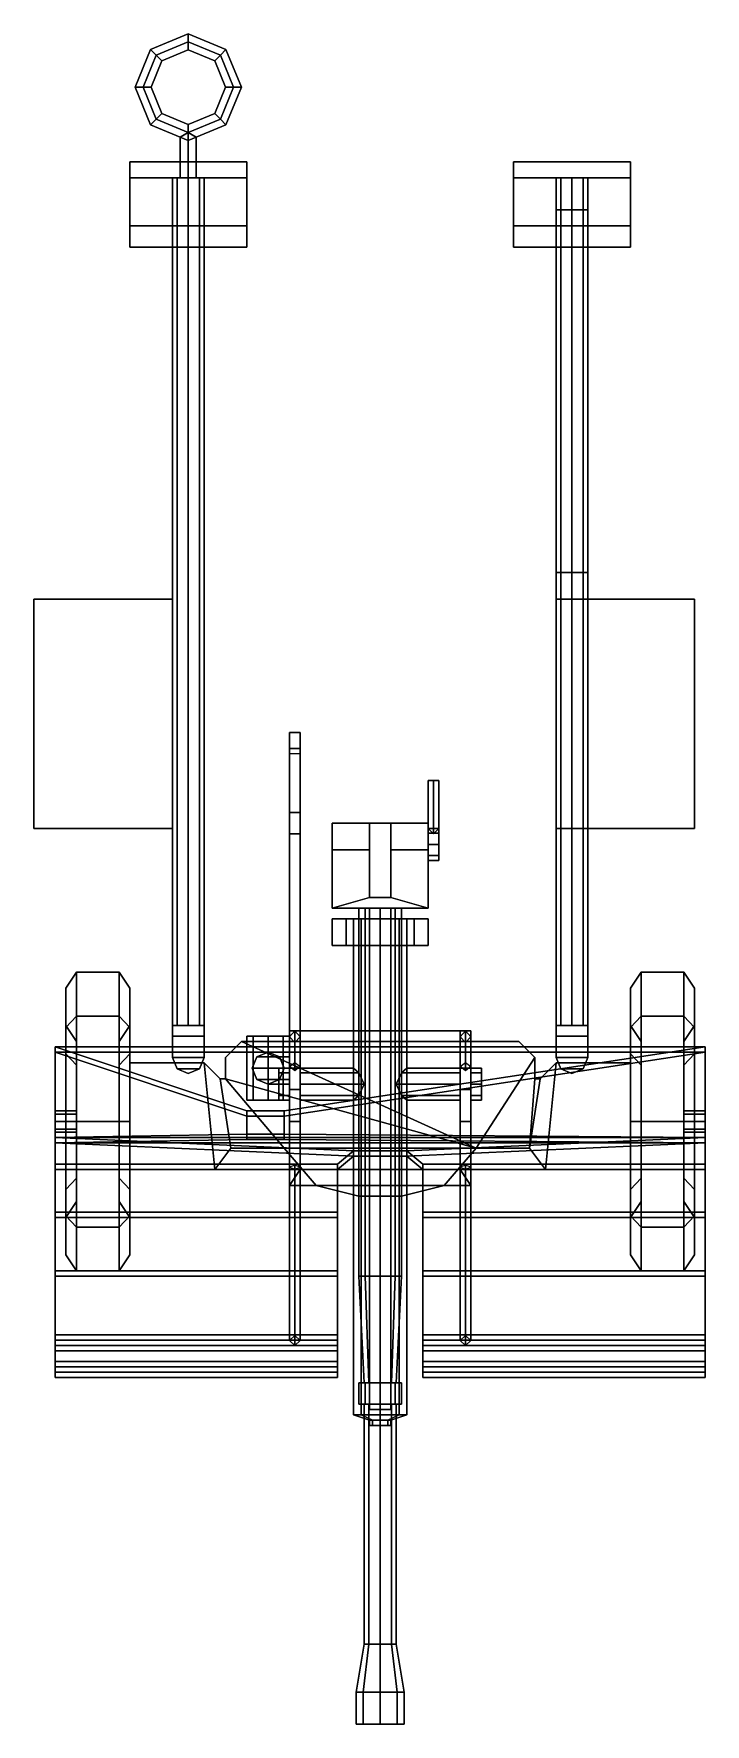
# Model space of a CAD drawing. Header units: millimetres. Extents: x -0.65 to 1, y -1.13 to 8.58.
# Drawn here: x -0.65 to 0.61, y -1.13 to 2.04 of the extents above.
import ezdxf

# ---------------------------------------------------------------- set-up
doc = ezdxf.new("R2010")
doc.units = ezdxf.units.MM
for name, color, linetype in [('gun', 1, 'Continuous'), ('sleeve', 5, 'Continuous'), ('trail1', 5, 'Continuous'), ('trail2', 3, 'Continuous'), ('turret', 2, 'Continuous'), ('wheels', 2, 'Continuous')]:
    doc.layers.add(name, color=color, linetype=linetype)

msp = doc.modelspace()

# ---------------------------------------------------------------- linework, layer by layer
for points in [[(-0.29, 0.08, 0.24), (-0.29, 0.12, 0.24), (-0.26, 0.15, 0.24), (0.18, -0.05, 0.24)], [(0.18, -0.05, 0.38), (-0.26, 0.15, 0.38), (-0.29, 0.12, 0.38), (-0.29, 0.08, 0.38)], [(-0.26, 0.15, 0.24), (-0.29, 0.12, 0.24), (-0.29, 0.12, 0.38), (-0.26, 0.15, 0.38)], [(0.18, -0.05, 0.38), (0.29, 0.12, 0.38), (0.26, 0.15, 0.38), (-0.26, 0.15, 0.38)], [(-0.26, 0.15, 0.24), (0.26, 0.15, 0.24), (0.29, 0.12, 0.24), (0.18, -0.05, 0.24)], [(0.26, 0.15, 0.24), (-0.26, 0.15, 0.24), (-0.26, 0.15, 0.38), (0.26, 0.15, 0.38)], [(0.29, 0.12, 0.24), (0.26, 0.15, 0.24), (0.26, 0.15, 0.38), (0.29, 0.12, 0.38)], [(-0.47, -0.09, 0.24), (-0.47, 0.11, 0.24), (-0.33, 0.11, 0.24), (-0.31, -0.09, 0.24)], [(-0.31, -0.09, 0.38), (-0.33, 0.11, 0.38), (-0.47, 0.11, 0.38), (-0.47, -0.09, 0.38)], [(-0.33, 0.11, 0.24), (-0.47, 0.11, 0.24), (-0.47, 0.11, 0.38), (-0.33, 0.11, 0.38)], [(-0.47, 0.11, 0.24), (-0.47, -0.09, 0.24), (-0.47, -0.09, 0.38), (-0.47, 0.11, 0.38)], [(-0.31, -0.09, 0.24), (-0.33, 0.11, 0.24), (-0.3, 0.08, 0.24), (-0.28, -0.05, 0.24)], [(-0.28, -0.05, 0.38), (-0.3, 0.08, 0.38), (-0.33, 0.11, 0.38), (-0.31, -0.09, 0.38)], [(-0.3, 0.08, 0.24), (-0.33, 0.11, 0.24), (-0.33, 0.11, 0.38), (-0.3, 0.08, 0.38)], [(-0.29, 0.12, 0.24), (-0.29, 0.08, 0.24), (-0.29, 0.08, 0.38), (-0.29, 0.12, 0.38)], [(0.28, -0.05, 0.38), (0.29, 0.08, 0.38), (0.29, 0.12, 0.38), (0.18, -0.05, 0.38)], [(0.18, -0.05, 0.24), (0.29, 0.12, 0.24), (0.29, 0.08, 0.24), (0.28, -0.05, 0.24)], [(0.31, -0.09, 0.38), (0.33, 0.11, 0.38), (0.3, 0.08, 0.38), (0.28, -0.05, 0.38)], [(0.28, -0.05, 0.24), (0.3, 0.08, 0.24), (0.33, 0.11, 0.24), (0.31, -0.09, 0.24)], [(0.29, 0.08, 0.24), (0.29, 0.12, 0.24), (0.29, 0.12, 0.38), (0.29, 0.08, 0.38)], [(0.33, 0.11, 0.24), (0.3, 0.08, 0.24), (0.3, 0.08, 0.38), (0.33, 0.11, 0.38)], [(0.47, -0.09, 0.38), (0.47, 0.11, 0.38), (0.33, 0.11, 0.38), (0.31, -0.09, 0.38)], [(0.31, -0.09, 0.24), (0.33, 0.11, 0.24), (0.47, 0.11, 0.24), (0.47, -0.09, 0.24)], [(0.47, 0.11, 0.24), (0.33, 0.11, 0.24), (0.33, 0.11, 0.38), (0.47, 0.11, 0.38)], [(0.47, -0.09, 0.24), (0.47, 0.11, 0.24), (0.47, 0.11, 0.38), (0.47, -0.09, 0.38)], [(-0.28, -0.05, 0.24), (-0.3, 0.08, 0.24), (-0.29, 0.08, 0.24), (-0.18, -0.05, 0.24)], [(-0.18, -0.05, 0.38), (-0.29, 0.08, 0.38), (-0.3, 0.08, 0.38), (-0.28, -0.05, 0.38)], [(-0.29, 0.08, 0.24), (-0.3, 0.08, 0.24), (-0.3, 0.08, 0.38), (-0.29, 0.08, 0.38)], [(-0.18, -0.05, 0.24), (-0.29, 0.08, 0.24), (0.18, -0.05, 0.24)], [(0.18, -0.05, 0.38), (0.18, -0.05, 0.38), (-0.29, 0.08, 0.38), (-0.18, -0.05, 0.38)], [(0.28, -0.05, 0.38), (0.3, 0.08, 0.38), (0.29, 0.08, 0.38), (0.28, -0.05, 0.38)], [(0.28, -0.05, 0.24), (0.29, 0.08, 0.24), (0.3, 0.08, 0.24), (0.28, -0.05, 0.24)], [(0.3, 0.08, 0.24), (0.29, 0.08, 0.24), (0.29, 0.08, 0.38), (0.3, 0.08, 0.38)], [(-0.31, -0.09, 0.24), (-0.28, -0.05, 0.24), (-0.28, -0.05, 0.38), (-0.31, -0.09, 0.38)], [(-0.28, -0.05, 0.24), (-0.18, -0.05, 0.24), (-0.18, -0.05, 0.38), (-0.28, -0.05, 0.38)], [(-0.12, -0.12, 0.24), (-0.18, -0.05, 0.24), (0.18, -0.05, 0.24), (0.12, -0.12, 0.24)], [(0.12, -0.12, 0.38), (0.18, -0.05, 0.38), (-0.18, -0.05, 0.38), (-0.12, -0.12, 0.38)], [(-0.18, -0.05, 0.24), (-0.12, -0.12, 0.24), (-0.12, -0.12, 0.38), (-0.18, -0.05, 0.38)], [(0.12, -0.12, 0.24), (0.18, -0.05, 0.24), (0.18, -0.05, 0.38), (0.12, -0.12, 0.38)], [(0.18, -0.05, 0.24), (0.28, -0.05, 0.24), (0.28, -0.05, 0.38), (0.18, -0.05, 0.38)], [(0.28, -0.05, 0.24), (0.31, -0.09, 0.24), (0.31, -0.09, 0.38), (0.28, -0.05, 0.38)], [(-0.47, -0.09, 0.24), (-0.31, -0.09, 0.24), (-0.31, -0.09, 0.38), (-0.47, -0.09, 0.38)], [(0.31, -0.09, 0.24), (0.47, -0.09, 0.24), (0.47, -0.09, 0.38), (0.31, -0.09, 0.38)], [(-0.04, -0.14, 0.24), (-0.12, -0.12, 0.24), (0.12, -0.12, 0.24), (0.04, -0.14, 0.24)], [(0.04, -0.14, 0.38), (0.12, -0.12, 0.38), (-0.12, -0.12, 0.38), (-0.04, -0.14, 0.38)], [(-0.12, -0.12, 0.24), (-0.04, -0.14, 0.24), (-0.04, -0.14, 0.38), (-0.12, -0.12, 0.38)], [(0.04, -0.14, 0.24), (0.12, -0.12, 0.24), (0.12, -0.12, 0.38), (0.04, -0.14, 0.38)], [(-0.04, -0.14, 0.24), (0.04, -0.14, 0.24), (0.04, -0.14, 0.38), (-0.04, -0.14, 0.38)]]:
    msp.add_3dface(points)
at = {"layer": 'gun'}
for points in [[(0.1, 0.64, 0.52), (0.09, 0.64, 0.51), (0.09, 0.55, 0.51), (0.1, 0.54, 0.52)], [(0.09, 0.64, 0.51), (0.1, 0.64, 0.5), (0.1, 0.54, 0.5), (0.09, 0.55, 0.51)], [(0.11, 0.64, 0.51), (0.1, 0.64, 0.5), (0.09, 0.64, 0.51), (0.1, 0.64, 0.52)], [(0.11, 0.64, 0.51), (0.1, 0.64, 0.52), (0.1, 0.54, 0.52), (0.11, 0.55, 0.51)], [(0.1, 0.64, 0.5), (0.11, 0.64, 0.51), (0.11, 0.55, 0.51), (0.1, 0.54, 0.5)], [(0.09, 0.56, 0.48), (-0.09, 0.56, 0.48), (-0.02, 0.56, 0.58), (0.02, 0.56, 0.58)], [(-0.02, 0.56, 0.58), (-0.09, 0.56, 0.58), (-0.09, 0.51, 0.69), (-0.02, 0.51, 0.69)], [(-0.09, 0.56, 0.58), (-0.09, 0.4, 0.48), (-0.09, 0.4, 0.69), (-0.09, 0.51, 0.69)], [(-0.09, 0.56, 0.48), (-0.09, 0.4, 0.48), (-0.09, 0.4, 0.48), (-0.09, 0.56, 0.58)], [(0.09, 0.4, 0.48), (-0.09, 0.4, 0.48), (-0.09, 0.56, 0.48), (0.09, 0.56, 0.48)], [(-0.09, 0.56, 0.48), (-0.09, 0.56, 0.48), (-0.09, 0.56, 0.58), (-0.02, 0.56, 0.58)], [(0.02, 0.56, 0.58), (-0.02, 0.56, 0.58), (-0.02, 0.42, 0.58), (0.02, 0.42, 0.58)], [(-0.02, 0.42, 0.58), (-0.02, 0.56, 0.58), (-0.02, 0.51, 0.69), (-0.02, 0.42, 0.69)], [(0.09, 0.56, 0.58), (0.02, 0.56, 0.58), (0.02, 0.51, 0.69), (0.09, 0.51, 0.69)], [(0.09, 0.56, 0.48), (0.09, 0.56, 0.48), (0.02, 0.56, 0.58), (0.09, 0.56, 0.58)], [(0.02, 0.56, 0.58), (0.02, 0.42, 0.58), (0.02, 0.42, 0.69), (0.02, 0.51, 0.69)], [(0.09, 0.56, 0.58), (0.09, 0.51, 0.69), (0.09, 0.4, 0.69), (0.09, 0.4, 0.48)], [(0.09, 0.56, 0.48), (0.09, 0.56, 0.48), (0.09, 0.56, 0.58), (0.09, 0.4, 0.48)], [(0.11, 0.5412, 0.5312), (0.11, 0.55, 0.51), (0.09, 0.55, 0.51), (0.09, 0.5412, 0.5312)], [(0.11, 0.55, 0.51), (0.11, 0.5412, 0.4888), (0.09, 0.5412, 0.4888), (0.09, 0.55, 0.51)], [(0.11, 0.52, 0.54), (0.11, 0.5412, 0.5312), (0.09, 0.5412, 0.5312), (0.09, 0.52, 0.54)], [(0.11, 0.5412, 0.4888), (0.11, 0.52, 0.48), (0.09, 0.52, 0.48), (0.09, 0.5412, 0.4888)], [(0.11, 0.4988, 0.5312), (0.11, 0.55, 0.51), (0.11, 0.5412, 0.5312), (0.11, 0.52, 0.54)], [(0.11, 0.49, 0.51), (0.11, 0.5412, 0.4888), (0.11, 0.55, 0.51), (0.11, 0.4988, 0.5312)], [(0.11, 0.4988, 0.4888), (0.11, 0.52, 0.48), (0.11, 0.5412, 0.4888), (0.11, 0.49, 0.51)], [(-0.02, 0.51, 0.69), (-0.09, 0.51, 0.69), (-0.09, 0.4, 0.69), (-0.02, 0.42, 0.69)], [(0.09, 0.51, 0.69), (0.02, 0.51, 0.69), (0.02, 0.42, 0.69), (0.09, 0.4, 0.69)], [(0.11, 0.4988, 0.5312), (0.11, 0.52, 0.54), (0.09, 0.52, 0.54), (0.09, 0.4988, 0.5312)], [(0.11, 0.52, 0.48), (0.11, 0.4988, 0.4888), (0.09, 0.4988, 0.4888), (0.09, 0.52, 0.48)], [(0.11, 0.49, 0.51), (0.11, 0.4988, 0.5312), (0.09, 0.4988, 0.5312), (0.09, 0.49, 0.51)], [(0.11, 0.4988, 0.4888), (0.11, 0.49, 0.51), (0.09, 0.49, 0.51), (0.09, 0.4988, 0.4888)], [(0.02, 0.42, 0.69), (-0.02, 0.42, 0.69), (-0.09, 0.4, 0.69), (0.09, 0.4, 0.69)], [(0.02, 0.42, 0.58), (-0.02, 0.42, 0.58), (-0.02, 0.42, 0.69), (0.02, 0.42, 0.69)], [(0.09, 0.4, 0.69), (-0.09, 0.4, 0.69), (-0.09, 0.4, 0.48), (0.09, 0.4, 0.48)], [(-0.0283, 0.4, 0.6283), (-0.04, 0.4, 0.6), (-0.04, -0.29, 0.6), (-0.0283, -0.29, 0.6283)], [(-0.04, 0.4, 0.6), (-0.0283, 0.4, 0.5717), (-0.0283, -0.29, 0.5717), (-0.04, -0.29, 0.6)], [(0, 0.4, 0.64), (-0.0283, 0.4, 0.6283), (-0.0283, -0.29, 0.6283), (0, -0.29, 0.64)], [(-0.0283, 0.4, 0.5717), (0, 0.4, 0.56), (0, -0.29, 0.56), (-0.0283, -0.29, 0.5717)], [(0, 0.4, 0.53), (-0.02, 0.4, 0.51), (-0.02, -0.54, 0.51), (0, -0.54, 0.53)], [(-0.02, 0.4, 0.51), (0, 0.4, 0.49), (0, -0.54, 0.49), (-0.02, -0.54, 0.51)], [(0.0283, 0.4, 0.6283), (0, 0.4, 0.64), (0, -0.29, 0.64), (0.0283, -0.29, 0.6283)], [(0, 0.4, 0.56), (0.0283, 0.4, 0.5717), (0.0283, -0.29, 0.5717), (0, -0.29, 0.56)], [(0.02, 0.4, 0.51), (0, 0.4, 0.53), (0, -0.54, 0.53), (0.02, -0.54, 0.51)], [(0, 0.4, 0.49), (0.02, 0.4, 0.51), (0.02, -0.54, 0.51), (0, -0.54, 0.49)], [(0.04, 0.4, 0.6), (0.0283, 0.4, 0.6283), (0.0283, -0.29, 0.6283), (0.04, -0.29, 0.6)], [(0.0283, 0.4, 0.5717), (0.04, 0.4, 0.6), (0.04, -0.29, 0.6), (0.0283, -0.29, 0.5717)], [(-0.0212, -0.49, 0.5788), (-0.03, -0.49, 0.6), (-0.04, -0.29, 0.6), (-0.0283, -0.29, 0.5717)], [(-0.03, -0.49, 0.6), (-0.0212, -0.49, 0.6212), (-0.0283, -0.29, 0.6283), (-0.04, -0.29, 0.6)], [(0, -0.49, 0.57), (-0.0212, -0.49, 0.5788), (-0.0283, -0.29, 0.5717), (0, -0.29, 0.56)], [(-0.0212, -0.49, 0.6212), (0, -0.49, 0.63), (0, -0.29, 0.64), (-0.0283, -0.29, 0.6283)], [(0.0212, -0.49, 0.5788), (0, -0.49, 0.57), (0, -0.29, 0.56), (0.0283, -0.29, 0.5717)], [(0, -0.49, 0.63), (0.0212, -0.49, 0.6212), (0.0283, -0.29, 0.6283), (0, -0.29, 0.64)], [(0.03, -0.49, 0.6), (0.0212, -0.49, 0.5788), (0.0283, -0.29, 0.5717), (0.04, -0.29, 0.6)], [(0.0212, -0.49, 0.6212), (0.03, -0.49, 0.6), (0.04, -0.29, 0.6), (0.0283, -0.29, 0.6283)], [(-0.0283, -0.49, 0.6283), (-0.04, -0.49, 0.6), (-0.04, -0.53, 0.6), (-0.0283, -0.53, 0.6283)], [(-0.04, -0.49, 0.6), (-0.0283, -0.49, 0.5717), (-0.0283, -0.53, 0.5717), (-0.04, -0.53, 0.6)], [(-0.0212, -0.49, 0.6212), (-0.03, -0.49, 0.6), (-0.04, -0.49, 0.6), (-0.0283, -0.49, 0.6283)], [(-0.03, -0.49, 0.6), (-0.0212, -0.49, 0.5788), (-0.0283, -0.49, 0.5717), (-0.04, -0.49, 0.6)], [(0, -0.49, 0.64), (-0.0283, -0.49, 0.6283), (-0.0283, -0.53, 0.6283), (0, -0.53, 0.64)], [(-0.0283, -0.49, 0.5717), (0, -0.49, 0.56), (0, -0.53, 0.56), (-0.0283, -0.53, 0.5717)], [(0, -0.49, 0.63), (-0.0212, -0.49, 0.6212), (-0.0283, -0.49, 0.6283), (0, -0.49, 0.64)], [(-0.0212, -0.49, 0.5788), (0, -0.49, 0.57), (0, -0.49, 0.56), (-0.0283, -0.49, 0.5717)], [(0.0283, -0.49, 0.6283), (0, -0.49, 0.64), (0, -0.53, 0.64), (0.0283, -0.53, 0.6283)], [(0, -0.49, 0.56), (0.0283, -0.49, 0.5717), (0.0283, -0.53, 0.5717), (0, -0.53, 0.56)], [(0, -0.49, 0.57), (0.0212, -0.49, 0.5788), (0.0283, -0.49, 0.5717), (0, -0.49, 0.56)], [(0.0212, -0.49, 0.6212), (0, -0.49, 0.63), (0, -0.49, 0.64), (0.0283, -0.49, 0.6283)], [(0.0212, -0.49, 0.5788), (0.03, -0.49, 0.6), (0.04, -0.49, 0.6), (0.0283, -0.49, 0.5717)], [(0.03, -0.49, 0.6), (0.0212, -0.49, 0.6212), (0.0283, -0.49, 0.6283), (0.04, -0.49, 0.6)], [(0.04, -0.49, 0.6), (0.0283, -0.49, 0.6283), (0.0283, -0.53, 0.6283), (0.04, -0.53, 0.6)], [(0.0283, -0.49, 0.5717), (0.04, -0.49, 0.6), (0.04, -0.53, 0.6), (0.0283, -0.53, 0.5717)], [(-0.0283, -0.53, 0.6283), (-0.04, -0.53, 0.6), (-0.03, -0.53, 0.6), (-0.0212, -0.53, 0.6212)], [(-0.04, -0.53, 0.6), (-0.0283, -0.53, 0.5717), (-0.0212, -0.53, 0.5788), (-0.03, -0.53, 0.6)], [(-0.0212, -0.53, 0.6212), (-0.03, -0.53, 0.6), (-0.03, -0.98, 0.6), (-0.0212, -0.98, 0.6212)], [(-0.03, -0.53, 0.6), (-0.0212, -0.53, 0.5788), (-0.0212, -0.98, 0.5788), (-0.03, -0.98, 0.6)], [(0, -0.53, 0.64), (-0.0283, -0.53, 0.6283), (-0.0212, -0.53, 0.6212), (0, -0.53, 0.63)], [(-0.0283, -0.53, 0.5717), (0, -0.53, 0.56), (0, -0.53, 0.57), (-0.0212, -0.53, 0.5788)], [(0, -0.53, 0.63), (-0.0212, -0.53, 0.6212), (-0.0212, -0.98, 0.6212), (0, -0.98, 0.63)], [(-0.0212, -0.53, 0.5788), (0, -0.53, 0.57), (0, -0.98, 0.57), (-0.0212, -0.98, 0.5788)], [(0.0212, -0.53, 0.6212), (0, -0.53, 0.63), (0, -0.98, 0.63), (0.0212, -0.98, 0.6212)], [(0, -0.53, 0.57), (0.0212, -0.53, 0.5788), (0.0212, -0.98, 0.5788), (0, -0.98, 0.57)], [(0, -0.53, 0.56), (0.0283, -0.53, 0.5717), (0.0212, -0.53, 0.5788), (0, -0.53, 0.57)], [(0.0283, -0.53, 0.6283), (0, -0.53, 0.64), (0, -0.53, 0.63), (0.0212, -0.53, 0.6212)], [(0.03, -0.53, 0.6), (0.0212, -0.53, 0.6212), (0.0212, -0.98, 0.6212), (0.03, -0.98, 0.6)], [(0.0212, -0.53, 0.5788), (0.03, -0.53, 0.6), (0.03, -0.98, 0.6), (0.0212, -0.98, 0.5788)], [(0.0283, -0.53, 0.5717), (0.04, -0.53, 0.6), (0.03, -0.53, 0.6), (0.0212, -0.53, 0.5788)], [(0.04, -0.53, 0.6), (0.0283, -0.53, 0.6283), (0.0212, -0.53, 0.6212), (0.03, -0.53, 0.6)], [(-0.0318, -1.07, 0.5682), (-0.045, -1.07, 0.6), (-0.03, -0.98, 0.6), (-0.0212, -0.98, 0.5788)], [(-0.045, -1.07, 0.6), (-0.0318, -1.07, 0.6318), (-0.0212, -0.98, 0.6212), (-0.03, -0.98, 0.6)], [(0, -1.07, 0.555), (-0.0318, -1.07, 0.5682), (-0.0212, -0.98, 0.5788), (0, -0.98, 0.57)], [(-0.0318, -1.07, 0.6318), (0, -1.07, 0.645), (0, -0.98, 0.63), (-0.0212, -0.98, 0.6212)], [(0.0318, -1.07, 0.5682), (0, -1.07, 0.555), (0, -0.98, 0.57), (0.0212, -0.98, 0.5788)], [(0, -1.07, 0.645), (0.0318, -1.07, 0.6318), (0.0212, -0.98, 0.6212), (0, -0.98, 0.63)], [(0.045, -1.07, 0.6), (0.0318, -1.07, 0.5682), (0.0212, -0.98, 0.5788), (0.03, -0.98, 0.6)], [(0.0318, -1.07, 0.6318), (0.045, -1.07, 0.6), (0.03, -0.98, 0.6), (0.0212, -0.98, 0.6212)], [(-0.0318, -1.07, 0.6318), (-0.045, -1.07, 0.6), (-0.045, -1.13, 0.6), (-0.0318, -1.13, 0.6318)], [(-0.045, -1.07, 0.6), (-0.0318, -1.07, 0.5682), (-0.0318, -1.13, 0.5682), (-0.045, -1.13, 0.6)], [(0, -1.07, 0.645), (-0.0318, -1.07, 0.6318), (-0.0318, -1.13, 0.6318), (0, -1.13, 0.645)], [(-0.0318, -1.07, 0.5682), (0, -1.07, 0.555), (0, -1.13, 0.555), (-0.0318, -1.13, 0.5682)], [(0.0318, -1.07, 0.6318), (0, -1.07, 0.645), (0, -1.13, 0.645), (0.0318, -1.13, 0.6318)], [(0, -1.07, 0.555), (0.0318, -1.07, 0.5682), (0.0318, -1.13, 0.5682), (0, -1.13, 0.555)], [(0.045, -1.07, 0.6), (0.0318, -1.07, 0.6318), (0.0318, -1.13, 0.6318), (0.045, -1.13, 0.6)], [(0.0318, -1.07, 0.5682), (0.045, -1.07, 0.6), (0.045, -1.13, 0.6), (0.0318, -1.13, 0.5682)], [(-0.0318, -1.13, 0.5682), (0.045, -1.13, 0.6), (0.0318, -1.13, 0.6318), (-0.045, -1.13, 0.6)], [(-0.045, -1.13, 0.6), (0.0318, -1.13, 0.6318), (0, -1.13, 0.645), (-0.0318, -1.13, 0.6318)], [(0, -1.13, 0.555), (0.0318, -1.13, 0.5682), (0.045, -1.13, 0.6), (-0.0318, -1.13, 0.5682)]]:
    msp.add_3dface(points, dxfattribs=at)
at = {"layer": 'sleeve'}
for points in [[(-0.0636, 0.38, 0.6636), (-0.09, 0.38, 0.6), (-0.09, 0.33, 0.6), (-0.0636, 0.33, 0.6636)], [(-0.09, 0.38, 0.6), (-0.0636, 0.38, 0.5364), (-0.0636, 0.33, 0.5364), (-0.09, 0.33, 0.6)], [(-0.0636, 0.38, 0.5364), (-0.09, 0.38, 0.6), (-0.04, 0.38, 0.6), (-0.0283, 0.38, 0.5717)], [(-0.09, 0.38, 0.6), (-0.0636, 0.38, 0.6636), (-0.0283, 0.38, 0.6283), (-0.04, 0.38, 0.6)], [(0, 0.38, 0.69), (-0.0636, 0.38, 0.6636), (-0.0636, 0.33, 0.6636), (0, 0.33, 0.69)], [(-0.0636, 0.38, 0.5364), (-0.05, 0.38, 0.51), (-0.05, 0.33, 0.51), (-0.0636, 0.33, 0.5364)], [(-0.05, 0.38, 0.51), (-0.0636, 0.38, 0.5364), (-0.0283, 0.38, 0.5717), (0, 0.38, 0.56)], [(-0.0636, 0.38, 0.6636), (0, 0.38, 0.69), (0, 0.38, 0.64), (-0.0283, 0.38, 0.6283)], [(-0.05, 0.38, 0.51), (-0.0354, 0.38, 0.4746), (-0.0354, -0.55, 0.4746), (-0.05, -0.55, 0.51)], [(-0.0354, 0.38, 0.4746), (-0.05, 0.38, 0.51), (0.0354, 0.38, 0.4746), (0, 0.38, 0.46)], [(-0.05, 0.38, 0.51), (0, 0.38, 0.56), (0.05, 0.38, 0.51), (0.0354, 0.38, 0.4746)], [(-0.0354, 0.38, 0.4746), (0, 0.38, 0.46), (0, -0.55, 0.46), (-0.0354, -0.55, 0.4746)], [(0, 0.38, 0.46), (0.0354, 0.38, 0.4746), (0.0354, -0.55, 0.4746), (0, -0.55, 0.46)], [(0.0636, 0.38, 0.6636), (0, 0.38, 0.69), (0, 0.33, 0.69), (0.0636, 0.33, 0.6636)], [(0.0636, 0.38, 0.5364), (0.05, 0.38, 0.51), (0, 0.38, 0.56), (0.0283, 0.38, 0.5717)], [(0, 0.38, 0.69), (0.0636, 0.38, 0.6636), (0.0283, 0.38, 0.6283), (0, 0.38, 0.64)], [(0.09, 0.38, 0.6), (0.0636, 0.38, 0.5364), (0.0283, 0.38, 0.5717), (0.04, 0.38, 0.6)], [(0.0636, 0.38, 0.6636), (0.09, 0.38, 0.6), (0.04, 0.38, 0.6), (0.0283, 0.38, 0.6283)], [(0.0354, 0.38, 0.4746), (0.05, 0.38, 0.51), (0.05, -0.55, 0.51), (0.0354, -0.55, 0.4746)], [(0.05, 0.38, 0.51), (0.0636, 0.38, 0.5364), (0.0636, 0.33, 0.5364), (0.05, 0.33, 0.51)], [(0.09, 0.38, 0.6), (0.0636, 0.38, 0.6636), (0.0636, 0.33, 0.6636), (0.09, 0.33, 0.6)], [(0.0636, 0.38, 0.5364), (0.09, 0.38, 0.6), (0.09, 0.33, 0.6), (0.0636, 0.33, 0.5364)], [(-0.0636, 0.33, 0.6636), (-0.09, 0.33, 0.6), (-0.04, 0.33, 0.6), (-0.0283, 0.33, 0.6283)], [(-0.09, 0.33, 0.6), (-0.0636, 0.33, 0.5364), (-0.0283, 0.33, 0.5717), (-0.04, 0.33, 0.6)], [(0, 0.33, 0.69), (-0.0636, 0.33, 0.6636), (-0.0283, 0.33, 0.6283), (0, 0.33, 0.64)], [(-0.0354, 0.33, 0.5454), (-0.0354, 0.33, 0.5454), (-0.0283, 0.33, 0.5717), (-0.0636, 0.33, 0.5364)], [(-0.05, 0.33, 0.51), (-0.05, 0.33, 0.51), (-0.0354, 0.33, 0.5454), (-0.0636, 0.33, 0.5364)], [(-0.0354, 0.33, 0.5454), (-0.05, 0.33, 0.51), (-0.05, -0.55, 0.51), (-0.0354, -0.55, 0.5454)], [(0, 0.33, 0.56), (-0.0354, 0.33, 0.5454), (-0.0354, -0.55, 0.5454), (0, -0.55, 0.56)], [(-0.0354, 0.33, 0.5454), (-0.0354, 0.33, 0.5454), (0, 0.33, 0.56), (-0.0283, 0.33, 0.5717)], [(0.0354, 0.33, 0.5454), (0, 0.33, 0.56), (0, -0.55, 0.56), (0.0354, -0.55, 0.5454)], [(0.0636, 0.33, 0.6636), (0, 0.33, 0.69), (0, 0.33, 0.64), (0.0283, 0.33, 0.6283)], [(0.0354, 0.33, 0.5454), (0.0354, 0.33, 0.5454), (0.0283, 0.33, 0.5717), (0, 0.33, 0.56)], [(0.09, 0.33, 0.6), (0.0636, 0.33, 0.6636), (0.0283, 0.33, 0.6283), (0.04, 0.33, 0.6)], [(0.0636, 0.33, 0.5364), (0.09, 0.33, 0.6), (0.04, 0.33, 0.6), (0.0283, 0.33, 0.5717)], [(0.0636, 0.33, 0.5364), (0.0636, 0.33, 0.5364), (0.0283, 0.33, 0.5717), (0.0354, 0.33, 0.5454)], [(0.05, 0.33, 0.51), (0.0354, 0.33, 0.5454), (0.0354, -0.55, 0.5454), (0.05, -0.55, 0.51)], [(0.05, 0.33, 0.51), (0.05, 0.33, 0.51), (0.0636, 0.33, 0.5364), (0.0354, 0.33, 0.5454)], [(-0.17, 0.0912, 0.5312), (-0.17, 0.1, 0.51), (-0.19, 0.1, 0.51), (-0.19, 0.0912, 0.5312)], [(-0.17, 0.1, 0.51), (-0.17, 0.0912, 0.4888), (-0.19, 0.0912, 0.4888), (-0.19, 0.1, 0.51)], [(-0.19, 0.0912, 0.4888), (-0.19, 0.07, 0.54), (-0.19, 0.0912, 0.5312), (-0.19, 0.1, 0.51)], [(-0.04, 0.0912, 0.5312), (-0.05, 0.1, 0.51), (-0.15, 0.1, 0.51), (-0.15, 0.0912, 0.5312)], [(-0.05, 0.1, 0.51), (-0.04, 0.0912, 0.4888), (-0.15, 0.0912, 0.4888), (-0.15, 0.1, 0.51)], [(0.05, 0.1, 0.51), (0.04, 0.0912, 0.5312), (0.15, 0.0912, 0.5312), (0.15, 0.1, 0.51)], [(0.04, 0.0912, 0.4888), (0.05, 0.1, 0.51), (0.15, 0.1, 0.51), (0.15, 0.0912, 0.4888)], [(0.17, 0.1, 0.51), (0.17, 0.0912, 0.5312), (0.19, 0.0912, 0.5312), (0.19, 0.1, 0.51)], [(0.17, 0.0912, 0.4888), (0.17, 0.1, 0.51), (0.19, 0.1, 0.51), (0.19, 0.0912, 0.4888)], [(0.19, 0.0912, 0.5312), (0.19, 0.07, 0.48), (0.19, 0.0912, 0.4888), (0.19, 0.1, 0.51)], [(-0.17, 0.07, 0.54), (-0.17, 0.0912, 0.5312), (-0.19, 0.0912, 0.5312), (-0.19, 0.07, 0.54)], [(-0.17, 0.0912, 0.4888), (-0.17, 0.07, 0.48), (-0.19, 0.07, 0.48), (-0.19, 0.0912, 0.4888)], [(-0.19, 0.07, 0.48), (-0.19, 0.0488, 0.5312), (-0.19, 0.07, 0.54), (-0.19, 0.0912, 0.4888)], [(-0.17, 0.0488, 0.5312), (-0.17, 0.07, 0.54), (-0.19, 0.07, 0.54), (-0.19, 0.0488, 0.5312)], [(-0.17, 0.07, 0.48), (-0.17, 0.0488, 0.4888), (-0.19, 0.0488, 0.4888), (-0.19, 0.07, 0.48)], [(-0.19, 0.0488, 0.4888), (-0.19, 0.04, 0.51), (-0.19, 0.0488, 0.5312), (-0.19, 0.07, 0.48)], [(-0.03, 0.07, 0.54), (-0.04, 0.0912, 0.5312), (-0.15, 0.0912, 0.5312), (-0.15, 0.07, 0.54)], [(-0.04, 0.0912, 0.4888), (-0.03, 0.07, 0.48), (-0.15, 0.07, 0.48), (-0.15, 0.0912, 0.4888)], [(-0.04, 0.0488, 0.5312), (-0.03, 0.07, 0.54), (-0.15, 0.07, 0.54), (-0.15, 0.0488, 0.5312)], [(-0.03, 0.07, 0.48), (-0.04, 0.0488, 0.4888), (-0.15, 0.0488, 0.4888), (-0.15, 0.07, 0.48)], [(0.04, 0.0912, 0.5312), (0.03, 0.07, 0.54), (0.15, 0.07, 0.54), (0.15, 0.0912, 0.5312)], [(0.03, 0.07, 0.48), (0.04, 0.0912, 0.4888), (0.15, 0.0912, 0.4888), (0.15, 0.07, 0.48)], [(0.03, 0.07, 0.54), (0.04, 0.0488, 0.5312), (0.15, 0.0488, 0.5312), (0.15, 0.07, 0.54)], [(0.04, 0.0488, 0.4888), (0.03, 0.07, 0.48), (0.15, 0.07, 0.48), (0.15, 0.0488, 0.4888)], [(0.17, 0.0912, 0.5312), (0.17, 0.07, 0.54), (0.19, 0.07, 0.54), (0.19, 0.0912, 0.5312)], [(0.17, 0.07, 0.48), (0.17, 0.0912, 0.4888), (0.19, 0.0912, 0.4888), (0.19, 0.07, 0.48)], [(0.17, 0.07, 0.54), (0.17, 0.0488, 0.5312), (0.19, 0.0488, 0.5312), (0.19, 0.07, 0.54)], [(0.17, 0.0488, 0.4888), (0.17, 0.07, 0.48), (0.19, 0.07, 0.48), (0.19, 0.0488, 0.4888)], [(0.19, 0.07, 0.54), (0.19, 0.0488, 0.4888), (0.19, 0.07, 0.48), (0.19, 0.0912, 0.5312)], [(0.19, 0.0488, 0.5312), (0.19, 0.04, 0.51), (0.19, 0.0488, 0.4888), (0.19, 0.07, 0.54)], [(-0.17, 0.04, 0.51), (-0.17, 0.0488, 0.5312), (-0.19, 0.0488, 0.5312), (-0.19, 0.04, 0.51)], [(-0.17, 0.0488, 0.4888), (-0.17, 0.04, 0.51), (-0.19, 0.04, 0.51), (-0.19, 0.0488, 0.4888)], [(-0.05, 0.04, 0.51), (-0.04, 0.0488, 0.5312), (-0.15, 0.0488, 0.5312), (-0.15, 0.04, 0.51)], [(-0.04, 0.0488, 0.4888), (-0.05, 0.04, 0.51), (-0.15, 0.04, 0.51), (-0.15, 0.0488, 0.4888)], [(0.04, 0.0488, 0.5312), (0.05, 0.04, 0.51), (0.15, 0.04, 0.51), (0.15, 0.0488, 0.5312)], [(0.05, 0.04, 0.51), (0.04, 0.0488, 0.4888), (0.15, 0.0488, 0.4888), (0.15, 0.04, 0.51)], [(0.17, 0.0488, 0.5312), (0.17, 0.04, 0.51), (0.19, 0.04, 0.51), (0.19, 0.0488, 0.5312)], [(0.17, 0.04, 0.51), (0.17, 0.0488, 0.4888), (0.19, 0.0488, 0.4888), (0.19, 0.04, 0.51)], [(-0.0354, -0.55, 0.5454), (-0.05, -0.55, 0.51), (-0.02, -0.56, 0.51), (-0.0141, -0.56, 0.5241)], [(-0.05, -0.55, 0.51), (-0.0354, -0.55, 0.4746), (-0.0141, -0.56, 0.4959), (-0.02, -0.56, 0.51)], [(0, -0.55, 0.56), (-0.0354, -0.55, 0.5454), (-0.0141, -0.56, 0.5241), (0, -0.56, 0.53)], [(-0.0354, -0.55, 0.4746), (0, -0.55, 0.46), (0, -0.56, 0.49), (-0.0141, -0.56, 0.4959)], [(-0.0141, -0.56, 0.5241), (-0.02, -0.56, 0.51), (-0.02, -0.57, 0.51), (-0.0141, -0.57, 0.5241)], [(-0.02, -0.56, 0.51), (-0.0141, -0.56, 0.4959), (-0.0141, -0.57, 0.4959), (-0.02, -0.57, 0.51)], [(0, -0.57, 0.53), (-0.0141, -0.57, 0.5241), (-0.02, -0.57, 0.51), (0.0141, -0.57, 0.5241)], [(0.0141, -0.57, 0.5241), (-0.02, -0.57, 0.51), (-0.0141, -0.57, 0.4959), (0.02, -0.57, 0.51)], [(0, -0.56, 0.53), (-0.0141, -0.56, 0.5241), (-0.0141, -0.57, 0.5241), (0, -0.57, 0.53)], [(-0.0141, -0.56, 0.4959), (0, -0.56, 0.49), (0, -0.57, 0.49), (-0.0141, -0.57, 0.4959)], [(0.02, -0.57, 0.51), (-0.0141, -0.57, 0.4959), (0, -0.57, 0.49), (0.0141, -0.57, 0.4959)], [(0.0354, -0.55, 0.5454), (0, -0.55, 0.56), (0, -0.56, 0.53), (0.0141, -0.56, 0.5241)], [(0, -0.55, 0.46), (0.0354, -0.55, 0.4746), (0.0141, -0.56, 0.4959), (0, -0.56, 0.49)], [(0.0141, -0.56, 0.5241), (0, -0.56, 0.53), (0, -0.57, 0.53), (0.0141, -0.57, 0.5241)], [(0, -0.56, 0.49), (0.0141, -0.56, 0.4959), (0.0141, -0.57, 0.4959), (0, -0.57, 0.49)], [(0.05, -0.55, 0.51), (0.0354, -0.55, 0.5454), (0.0141, -0.56, 0.5241), (0.02, -0.56, 0.51)], [(0.0354, -0.55, 0.4746), (0.05, -0.55, 0.51), (0.02, -0.56, 0.51), (0.0141, -0.56, 0.4959)], [(0.02, -0.56, 0.51), (0.0141, -0.56, 0.5241), (0.0141, -0.57, 0.5241), (0.02, -0.57, 0.51)], [(0.0141, -0.56, 0.4959), (0.02, -0.56, 0.51), (0.02, -0.57, 0.51), (0.0141, -0.57, 0.4959)]]:
    msp.add_3dface(points, dxfattribs=at)
at = {"layer": 'trail1'}
for points in [[(0.25, 1.8, 0.25), (0.25, 1.68, 0.17), (0.25, 1.64, 0.2), (0.25, 1.77, 0.28)], [(0.47, 1.77, 0.28), (0.47, 1.8, 0.25), (0.25, 1.8, 0.25), (0.25, 1.77, 0.28)], [(0.47, 1.8, 0.25), (0.47, 1.68, 0.17), (0.25, 1.68, 0.17), (0.25, 1.8, 0.25)], [(0.47, 1.64, 0.2), (0.47, 1.68, 0.17), (0.47, 1.8, 0.25), (0.47, 1.77, 0.28)], [(0.25, 1.77, 0.28), (0.25, 1.64, 0.2), (0.47, 1.64, 0.2), (0.47, 1.77, 0.28)], [(0.3388, 1.77, 0.3312), (0.33, 1.77, 0.31), (0.33, 0.18, 0.31), (0.3388, 0.18, 0.3312)], [(0.33, 1.77, 0.31), (0.3388, 1.77, 0.2888), (0.3388, 0.18, 0.2888), (0.33, 0.18, 0.31)], [(0.33, 1.77, 0.31), (0.3812, 1.77, 0.3312), (0.39, 1.77, 0.31), (0.3388, 1.77, 0.2888)], [(0.3388, 1.77, 0.3312), (0.36, 1.77, 0.34), (0.3812, 1.77, 0.3312), (0.33, 1.77, 0.31)], [(0.36, 1.77, 0.34), (0.3388, 1.77, 0.3312), (0.3388, 0.18, 0.3312), (0.36, 0.18, 0.34)], [(0.3388, 1.77, 0.2888), (0.36, 1.77, 0.28), (0.36, 0.18, 0.28), (0.3388, 0.18, 0.2888)], [(0.3388, 1.77, 0.2888), (0.39, 1.77, 0.31), (0.3812, 1.77, 0.2888), (0.36, 1.77, 0.28)], [(0.3812, 1.77, 0.3312), (0.36, 1.77, 0.34), (0.36, 0.18, 0.34), (0.3812, 0.18, 0.3312)], [(0.36, 1.77, 0.28), (0.3812, 1.77, 0.2888), (0.3812, 0.18, 0.2888), (0.36, 0.18, 0.28)], [(0.39, 1.77, 0.31), (0.3812, 1.77, 0.3312), (0.3812, 0.18, 0.3312), (0.39, 0.18, 0.31)], [(0.3812, 1.77, 0.2888), (0.39, 1.77, 0.31), (0.39, 0.18, 0.31), (0.3812, 0.18, 0.2888)], [(0.3388, 1.71, 0.3912), (0.33, 1.71, 0.37), (0.33, 1.03, 0.37), (0.3388, 1.03, 0.3912)], [(0.33, 1.71, 0.37), (0.3388, 1.71, 0.3488), (0.3388, 1.03, 0.3488), (0.33, 1.03, 0.37)], [(0.3388, 1.71, 0.3912), (0.36, 1.71, 0.4), (0.3812, 1.71, 0.3912), (0.33, 1.71, 0.37)], [(0.33, 1.71, 0.37), (0.3812, 1.71, 0.3912), (0.39, 1.71, 0.37), (0.3388, 1.71, 0.3488)], [(0.36, 1.71, 0.4), (0.3388, 1.71, 0.3912), (0.3388, 1.03, 0.3912), (0.36, 1.03, 0.4)], [(0.3388, 1.71, 0.3488), (0.36, 1.71, 0.34), (0.36, 1.03, 0.34), (0.3388, 1.03, 0.3488)], [(0.3388, 1.71, 0.3488), (0.39, 1.71, 0.37), (0.3812, 1.71, 0.3488), (0.36, 1.71, 0.34)], [(0.3812, 1.71, 0.3912), (0.36, 1.71, 0.4), (0.36, 1.03, 0.4), (0.3812, 1.03, 0.3912)], [(0.36, 1.71, 0.34), (0.3812, 1.71, 0.3488), (0.3812, 1.03, 0.3488), (0.36, 1.03, 0.34)], [(0.39, 1.71, 0.37), (0.3812, 1.71, 0.3912), (0.3812, 1.03, 0.3912), (0.39, 1.03, 0.37)], [(0.3812, 1.71, 0.3488), (0.39, 1.71, 0.37), (0.39, 1.03, 0.37), (0.3812, 1.03, 0.3488)], [(0.25, 1.64, 0.2), (0.25, 1.68, 0.17), (0.47, 1.68, 0.17), (0.47, 1.64, 0.2)], [(0.33, 1.03, 0.37), (0.3812, 1.03, 0.3488), (0.39, 1.03, 0.37), (0.3388, 1.03, 0.3912)], [(0.3388, 1.03, 0.3488), (0.36, 1.03, 0.34), (0.3812, 1.03, 0.3488), (0.33, 1.03, 0.37)], [(0.3388, 1.03, 0.3912), (0.39, 1.03, 0.37), (0.3812, 1.03, 0.3912), (0.36, 1.03, 0.4)], [(0.33, 0.55, 0.37), (0.59, 0.55, 0.37), (0.59, 0.98, 0.37), (0.33, 0.98, 0.37)], [(0.33, 0.98, 0.37), (0.59, 0.98, 0.37), (0.59, 0.98, 0.34), (0.33, 0.98, 0.34)], [(0.33, 0.98, 0.34), (0.33, 0.55, 0.34), (0.33, 0.55, 0.37), (0.33, 0.98, 0.37)], [(0.59, 0.98, 0.37), (0.59, 0.55, 0.37), (0.59, 0.55, 0.34), (0.59, 0.98, 0.34)], [(0.33, 0.55, 0.34), (0.59, 0.55, 0.34), (0.59, 0.55, 0.37), (0.33, 0.55, 0.37)], [(0.33, 0.16, 0.34), (0.33, 0.12, 0.34), (0.33, 0.12, 0.36), (0.33, 0.18, 0.36)], [(0.33, 0.18, 0.36), (0.33, 0.12, 0.36), (0.39, 0.12, 0.36), (0.39, 0.18, 0.36)], [(0.39, 0.18, 0.26), (0.39, 0.12, 0.26), (0.33, 0.12, 0.26), (0.33, 0.18, 0.26)], [(0.33, 0.12, 0.28), (0.33, 0.16, 0.28), (0.33, 0.18, 0.26), (0.33, 0.12, 0.26)], [(0.33, 0.16, 0.28), (0.33, 0.16, 0.34), (0.33, 0.18, 0.36), (0.33, 0.18, 0.26)], [(0.33, 0.18, 0.26), (0.33, 0.18, 0.36), (0.39, 0.18, 0.36), (0.39, 0.18, 0.26)], [(0.33, 0.16, 0.28), (0.33, 0.12, 0.28), (0.39, 0.12, 0.28), (0.39, 0.16, 0.28)], [(0.33, 0.16, 0.34), (0.33, 0.16, 0.28), (0.39, 0.16, 0.28), (0.39, 0.16, 0.34)], [(0.39, 0.12, 0.34), (0.39, 0.16, 0.34), (0.39, 0.18, 0.36), (0.39, 0.12, 0.36)], [(0.39, 0.16, 0.28), (0.39, 0.12, 0.28), (0.39, 0.12, 0.26), (0.39, 0.18, 0.26)], [(0.39, 0.16, 0.34), (0.39, 0.16, 0.28), (0.39, 0.18, 0.26), (0.39, 0.18, 0.36)], [(0.33, 0.12, 0.34), (0.3388, 0.0988, 0.34), (0.3388, 0.0988, 0.36), (0.33, 0.12, 0.36)], [(0.33, 0.12, 0.36), (0.3388, 0.0988, 0.36), (0.3812, 0.0988, 0.36), (0.39, 0.12, 0.36)], [(0.39, 0.12, 0.26), (0.3812, 0.0988, 0.26), (0.3388, 0.0988, 0.26), (0.33, 0.12, 0.26)], [(0.3388, 0.0988, 0.28), (0.33, 0.12, 0.28), (0.33, 0.12, 0.26), (0.3388, 0.0988, 0.26)], [(0.33, 0.12, 0.28), (0.3388, 0.0988, 0.28), (0.3812, 0.0988, 0.28), (0.39, 0.12, 0.28)], [(0.3388, 0.0988, 0.34), (0.36, 0.09, 0.34), (0.36, 0.09, 0.36), (0.3388, 0.0988, 0.36)], [(0.3388, 0.0988, 0.36), (0.36, 0.09, 0.36), (0.36, 0.09, 0.36), (0.3812, 0.0988, 0.36)], [(0.3812, 0.0988, 0.26), (0.36, 0.09, 0.26), (0.36, 0.09, 0.26), (0.3388, 0.0988, 0.26)], [(0.36, 0.09, 0.28), (0.3388, 0.0988, 0.28), (0.3388, 0.0988, 0.26), (0.36, 0.09, 0.26)], [(0.3388, 0.0988, 0.28), (0.36, 0.09, 0.28), (0.36, 0.09, 0.28), (0.3812, 0.0988, 0.28)], [(0.36, 0.09, 0.34), (0.3812, 0.0988, 0.34), (0.3812, 0.0988, 0.36), (0.36, 0.09, 0.36)], [(0.3812, 0.0988, 0.28), (0.36, 0.09, 0.28), (0.36, 0.09, 0.26), (0.3812, 0.0988, 0.26)], [(0.3812, 0.0988, 0.34), (0.39, 0.12, 0.34), (0.39, 0.12, 0.36), (0.3812, 0.0988, 0.36)], [(0.39, 0.12, 0.28), (0.3812, 0.0988, 0.28), (0.3812, 0.0988, 0.26), (0.39, 0.12, 0.26)]]:
    msp.add_3dface(points, dxfattribs=at)
at = {"layer": 'trail2'}
for points in [[(-0.36, 2.025, 0.325), (-0.36, 2.04, 0.31), (-0.4307, 2.0107, 0.31), (-0.4201, 2.0001, 0.325)], [(-0.36, 2.04, 0.31), (-0.36, 2.025, 0.295), (-0.4201, 2.0001, 0.295), (-0.4307, 2.0107, 0.31)], [(-0.2999, 2.0001, 0.325), (-0.2893, 2.0107, 0.31), (-0.36, 2.04, 0.31), (-0.36, 2.025, 0.325)], [(-0.2893, 2.0107, 0.31), (-0.2999, 2.0001, 0.295), (-0.36, 2.025, 0.295), (-0.36, 2.04, 0.31)], [(-0.4201, 2.0001, 0.325), (-0.4307, 2.0107, 0.31), (-0.46, 1.94, 0.31), (-0.445, 1.94, 0.325)], [(-0.4307, 2.0107, 0.31), (-0.4201, 2.0001, 0.295), (-0.445, 1.94, 0.295), (-0.46, 1.94, 0.31)], [(-0.4201, 2.0001, 0.295), (-0.4095, 1.9895, 0.31), (-0.43, 1.94, 0.31), (-0.445, 1.94, 0.295)], [(-0.4095, 1.9895, 0.31), (-0.4201, 2.0001, 0.325), (-0.445, 1.94, 0.325), (-0.43, 1.94, 0.31)], [(-0.36, 2.025, 0.295), (-0.36, 2.01, 0.31), (-0.4095, 1.9895, 0.31), (-0.4201, 2.0001, 0.295)], [(-0.36, 2.01, 0.31), (-0.36, 2.025, 0.325), (-0.4201, 2.0001, 0.325), (-0.4095, 1.9895, 0.31)], [(-0.2999, 2.0001, 0.295), (-0.3105, 1.9895, 0.31), (-0.36, 2.01, 0.31), (-0.36, 2.025, 0.295)], [(-0.3105, 1.9895, 0.31), (-0.2999, 2.0001, 0.325), (-0.36, 2.025, 0.325), (-0.36, 2.01, 0.31)], [(-0.275, 1.94, 0.295), (-0.29, 1.94, 0.31), (-0.3105, 1.9895, 0.31), (-0.2999, 2.0001, 0.295)], [(-0.29, 1.94, 0.31), (-0.275, 1.94, 0.325), (-0.2999, 2.0001, 0.325), (-0.3105, 1.9895, 0.31)], [(-0.275, 1.94, 0.325), (-0.26, 1.94, 0.31), (-0.2893, 2.0107, 0.31), (-0.2999, 2.0001, 0.325)], [(-0.26, 1.94, 0.31), (-0.275, 1.94, 0.295), (-0.2999, 2.0001, 0.295), (-0.2893, 2.0107, 0.31)], [(-0.445, 1.94, 0.325), (-0.46, 1.94, 0.31), (-0.4307, 1.8693, 0.31), (-0.4201, 1.8799, 0.325)], [(-0.46, 1.94, 0.31), (-0.445, 1.94, 0.295), (-0.4201, 1.8799, 0.295), (-0.4307, 1.8693, 0.31)], [(-0.445, 1.94, 0.295), (-0.43, 1.94, 0.31), (-0.4095, 1.8905, 0.31), (-0.4201, 1.8799, 0.295)], [(-0.43, 1.94, 0.31), (-0.445, 1.94, 0.325), (-0.4201, 1.8799, 0.325), (-0.4095, 1.8905, 0.31)], [(-0.2999, 1.8799, 0.295), (-0.3105, 1.8905, 0.31), (-0.29, 1.94, 0.31), (-0.275, 1.94, 0.295)], [(-0.3105, 1.8905, 0.31), (-0.2999, 1.8799, 0.325), (-0.275, 1.94, 0.325), (-0.29, 1.94, 0.31)], [(-0.2999, 1.8799, 0.325), (-0.2893, 1.8693, 0.31), (-0.26, 1.94, 0.31), (-0.275, 1.94, 0.325)], [(-0.2893, 1.8693, 0.31), (-0.2999, 1.8799, 0.295), (-0.275, 1.94, 0.295), (-0.26, 1.94, 0.31)], [(-0.4201, 1.8799, 0.325), (-0.4307, 1.8693, 0.31), (-0.36, 1.84, 0.31), (-0.36, 1.855, 0.325)], [(-0.4307, 1.8693, 0.31), (-0.4201, 1.8799, 0.295), (-0.36, 1.855, 0.295), (-0.36, 1.84, 0.31)], [(-0.4201, 1.8799, 0.295), (-0.4095, 1.8905, 0.31), (-0.36, 1.87, 0.31), (-0.36, 1.855, 0.295)], [(-0.4095, 1.8905, 0.31), (-0.4201, 1.8799, 0.325), (-0.36, 1.855, 0.325), (-0.36, 1.87, 0.31)], [(-0.36, 1.855, 0.295), (-0.36, 1.87, 0.31), (-0.3105, 1.8905, 0.31), (-0.2999, 1.8799, 0.295)], [(-0.36, 1.87, 0.31), (-0.36, 1.855, 0.325), (-0.2999, 1.8799, 0.325), (-0.3105, 1.8905, 0.31)], [(-0.36, 1.855, 0.325), (-0.36, 1.84, 0.31), (-0.2893, 1.8693, 0.31), (-0.2999, 1.8799, 0.325)], [(-0.36, 1.84, 0.31), (-0.36, 1.855, 0.295), (-0.2999, 1.8799, 0.295), (-0.2893, 1.8693, 0.31)], [(-0.36, 1.855, 0.325), (-0.375, 1.8462, 0.31), (-0.375, 1.77, 0.31), (-0.36, 1.77, 0.325)], [(-0.375, 1.8462, 0.31), (-0.36, 1.855, 0.295), (-0.36, 1.77, 0.295), (-0.375, 1.77, 0.31)], [(-0.345, 1.8462, 0.31), (-0.36, 1.855, 0.325), (-0.36, 1.77, 0.325), (-0.345, 1.77, 0.31)], [(-0.36, 1.855, 0.295), (-0.345, 1.8462, 0.31), (-0.345, 1.77, 0.31), (-0.36, 1.77, 0.295)], [(-0.47, 1.8, 0.25), (-0.47, 1.68, 0.17), (-0.47, 1.64, 0.2), (-0.47, 1.77, 0.28)], [(-0.25, 1.8, 0.25), (-0.25, 1.68, 0.17), (-0.47, 1.68, 0.17), (-0.47, 1.8, 0.25)], [(-0.25, 1.77, 0.28), (-0.25, 1.8, 0.25), (-0.47, 1.8, 0.25), (-0.47, 1.77, 0.28)], [(-0.25, 1.64, 0.2), (-0.25, 1.68, 0.17), (-0.25, 1.8, 0.25), (-0.25, 1.77, 0.28)], [(-0.47, 1.77, 0.28), (-0.47, 1.64, 0.2), (-0.25, 1.64, 0.2), (-0.25, 1.77, 0.28)], [(-0.39, 1.77, 0.31), (-0.3388, 1.77, 0.3312), (-0.33, 1.77, 0.31), (-0.3812, 1.77, 0.2888)], [(-0.3812, 1.77, 0.3312), (-0.36, 1.77, 0.34), (-0.3388, 1.77, 0.3312), (-0.39, 1.77, 0.31)], [(-0.39, 1.77, 0.31), (-0.3812, 1.77, 0.2888), (-0.3812, 0.18, 0.2888), (-0.39, 0.18, 0.31)], [(-0.3812, 1.77, 0.3312), (-0.39, 1.77, 0.31), (-0.39, 0.18, 0.31), (-0.3812, 0.18, 0.3312)], [(-0.3812, 1.77, 0.2888), (-0.33, 1.77, 0.31), (-0.3388, 1.77, 0.2888), (-0.36, 1.77, 0.28)], [(-0.3812, 1.77, 0.2888), (-0.36, 1.77, 0.28), (-0.36, 0.18, 0.28), (-0.3812, 0.18, 0.2888)], [(-0.36, 1.77, 0.34), (-0.3812, 1.77, 0.3312), (-0.3812, 0.18, 0.3312), (-0.36, 0.18, 0.34)], [(-0.36, 1.77, 0.28), (-0.3388, 1.77, 0.2888), (-0.3388, 0.18, 0.2888), (-0.36, 0.18, 0.28)], [(-0.3388, 1.77, 0.3312), (-0.36, 1.77, 0.34), (-0.36, 0.18, 0.34), (-0.3388, 0.18, 0.3312)], [(-0.3388, 1.77, 0.2888), (-0.33, 1.77, 0.31), (-0.33, 0.18, 0.31), (-0.3388, 0.18, 0.2888)], [(-0.33, 1.77, 0.31), (-0.3388, 1.77, 0.3312), (-0.3388, 0.18, 0.3312), (-0.33, 0.18, 0.31)], [(-0.47, 1.64, 0.2), (-0.47, 1.68, 0.17), (-0.25, 1.68, 0.17), (-0.25, 1.64, 0.2)], [(-0.65, 0.98, 0.34), (-0.65, 0.55, 0.34), (-0.65, 0.55, 0.37), (-0.65, 0.98, 0.37)], [(-0.65, 0.98, 0.37), (-0.39, 0.98, 0.37), (-0.39, 0.98, 0.34), (-0.65, 0.98, 0.34)], [(-0.65, 0.55, 0.37), (-0.39, 0.55, 0.37), (-0.39, 0.98, 0.37), (-0.65, 0.98, 0.37)], [(-0.39, 0.98, 0.37), (-0.39, 0.55, 0.37), (-0.39, 0.55, 0.34), (-0.39, 0.98, 0.34)], [(-0.65, 0.55, 0.34), (-0.39, 0.55, 0.34), (-0.39, 0.55, 0.37), (-0.65, 0.55, 0.37)], [(-0.39, 0.18, 0.26), (-0.39, 0.18, 0.36), (-0.33, 0.18, 0.36), (-0.33, 0.18, 0.26)], [(-0.39, 0.16, 0.28), (-0.39, 0.16, 0.34), (-0.39, 0.18, 0.36), (-0.39, 0.18, 0.26)], [(-0.39, 0.16, 0.34), (-0.39, 0.12, 0.34), (-0.39, 0.12, 0.36), (-0.39, 0.18, 0.36)], [(-0.39, 0.18, 0.36), (-0.39, 0.12, 0.36), (-0.33, 0.12, 0.36), (-0.33, 0.18, 0.36)], [(-0.39, 0.12, 0.28), (-0.39, 0.16, 0.28), (-0.39, 0.18, 0.26), (-0.39, 0.12, 0.26)], [(-0.33, 0.18, 0.26), (-0.33, 0.12, 0.26), (-0.39, 0.12, 0.26), (-0.39, 0.18, 0.26)], [(-0.39, 0.16, 0.34), (-0.39, 0.16, 0.28), (-0.33, 0.16, 0.28), (-0.33, 0.16, 0.34)], [(-0.39, 0.16, 0.28), (-0.39, 0.12, 0.28), (-0.33, 0.12, 0.28), (-0.33, 0.16, 0.28)], [(-0.33, 0.16, 0.34), (-0.33, 0.16, 0.28), (-0.33, 0.18, 0.26), (-0.33, 0.18, 0.36)], [(-0.33, 0.12, 0.34), (-0.33, 0.16, 0.34), (-0.33, 0.18, 0.36), (-0.33, 0.12, 0.36)], [(-0.33, 0.16, 0.28), (-0.33, 0.12, 0.28), (-0.33, 0.12, 0.26), (-0.33, 0.18, 0.26)], [(-0.39, 0.12, 0.28), (-0.3812, 0.0988, 0.28), (-0.3388, 0.0988, 0.28), (-0.33, 0.12, 0.28)], [(-0.39, 0.12, 0.34), (-0.3812, 0.0988, 0.34), (-0.3812, 0.0988, 0.36), (-0.39, 0.12, 0.36)], [(-0.39, 0.12, 0.36), (-0.3812, 0.0988, 0.36), (-0.3388, 0.0988, 0.36), (-0.33, 0.12, 0.36)], [(-0.3812, 0.0988, 0.28), (-0.39, 0.12, 0.28), (-0.39, 0.12, 0.26), (-0.3812, 0.0988, 0.26)], [(-0.33, 0.12, 0.26), (-0.3388, 0.0988, 0.26), (-0.3812, 0.0988, 0.26), (-0.39, 0.12, 0.26)], [(-0.3812, 0.0988, 0.28), (-0.36, 0.09, 0.28), (-0.36, 0.09, 0.28), (-0.3388, 0.0988, 0.28)], [(-0.3812, 0.0988, 0.34), (-0.36, 0.09, 0.34), (-0.36, 0.09, 0.36), (-0.3812, 0.0988, 0.36)], [(-0.3812, 0.0988, 0.36), (-0.36, 0.09, 0.36), (-0.36, 0.09, 0.36), (-0.3388, 0.0988, 0.36)], [(-0.36, 0.09, 0.28), (-0.3812, 0.0988, 0.28), (-0.3812, 0.0988, 0.26), (-0.36, 0.09, 0.26)], [(-0.3388, 0.0988, 0.26), (-0.36, 0.09, 0.26), (-0.36, 0.09, 0.26), (-0.3812, 0.0988, 0.26)], [(-0.36, 0.09, 0.34), (-0.3388, 0.0988, 0.34), (-0.3388, 0.0988, 0.36), (-0.36, 0.09, 0.36)], [(-0.3388, 0.0988, 0.28), (-0.36, 0.09, 0.28), (-0.36, 0.09, 0.26), (-0.3388, 0.0988, 0.26)], [(-0.3388, 0.0988, 0.34), (-0.33, 0.12, 0.34), (-0.33, 0.12, 0.36), (-0.3388, 0.0988, 0.36)], [(-0.33, 0.12, 0.28), (-0.3388, 0.0988, 0.28), (-0.3388, 0.0988, 0.26), (-0.33, 0.12, 0.26)]]:
    msp.add_3dface(points, dxfattribs=at)
at = {"layer": 'turret'}
for points in [[(-0.17, 0.73, 0.67), (-0.17, 0.73, 0.62), (-0.17, 0.69, 0.58), (-0.17, 0.7, 0.7)], [(-0.15, 0.73, 0.67), (-0.17, 0.73, 0.67), (-0.17, 0.7, 0.7), (-0.15, 0.7, 0.7)], [(-0.15, 0.73, 0.62), (-0.17, 0.73, 0.62), (-0.17, 0.73, 0.67), (-0.15, 0.73, 0.67)], [(-0.15, 0.69, 0.58), (-0.17, 0.69, 0.58), (-0.17, 0.73, 0.62), (-0.15, 0.73, 0.62)], [(-0.15, 0.73, 0.62), (-0.15, 0.73, 0.67), (-0.15, 0.7, 0.7), (-0.15, 0.69, 0.58)], [(-0.17, 0.7, 0.7), (-0.17, 0.69, 0.58), (-0.17, 0.58, 0.58), (-0.17, 0.58, 0.7)], [(-0.15, 0.7, 0.7), (-0.17, 0.7, 0.7), (-0.17, 0.58, 0.7), (-0.15, 0.58, 0.7)], [(-0.15, 0.69, 0.58), (-0.15, 0.7, 0.7), (-0.15, 0.58, 0.7), (-0.15, 0.58, 0.58)], [(-0.17, 0.58, 0.7), (-0.17, 0.58, 0.58), (-0.17, 0.54, 0.61), (-0.17, 0.54, 0.66)], [(-0.15, 0.58, 0.7), (-0.17, 0.58, 0.7), (-0.17, 0.54, 0.66), (-0.15, 0.54, 0.66)], [(-0.15, 0.54, 0.61), (-0.17, 0.54, 0.61), (-0.17, 0.58, 0.58), (-0.15, 0.58, 0.58)], [(-0.15, 0.58, 0.58), (-0.15, 0.58, 0.7), (-0.15, 0.54, 0.66), (-0.15, 0.54, 0.61)], [(-0.17, 0.54, 0.64), (-0.17, 0.54, 0.61), (-0.17, 0.17, 0.61), (-0.17, 0.17, 0.64)], [(-0.15, 0.54, 0.64), (-0.17, 0.54, 0.64), (-0.17, 0.17, 0.64), (-0.15, 0.17, 0.64)], [(-0.15, 0.54, 0.66), (-0.17, 0.54, 0.66), (-0.17, 0.54, 0.64), (-0.15, 0.54, 0.64)], [(-0.15, 0.54, 0.61), (-0.15, 0.54, 0.64), (-0.15, 0.17, 0.64), (-0.15, 0.17, 0.61)], [(-0.2383, 0.16, 0.8183), (-0.25, 0.16, 0.79), (-0.25, 0.04, 0.79), (-0.2383, 0.04, 0.8183)], [(-0.25, 0.16, 0.79), (-0.2383, 0.16, 0.7617), (-0.2383, 0.04, 0.7617), (-0.25, 0.04, 0.79)], [(-0.1817, 0.16, 0.8183), (-0.25, 0.16, 0.79), (-0.2383, 0.16, 0.8183), (-0.21, 0.16, 0.83)], [(-0.17, 0.16, 0.79), (-0.2383, 0.16, 0.7617), (-0.25, 0.16, 0.79), (-0.1817, 0.16, 0.8183)], [(-0.21, 0.16, 0.83), (-0.2383, 0.16, 0.8183), (-0.2383, 0.04, 0.8183), (-0.21, 0.04, 0.83)], [(-0.2383, 0.16, 0.7617), (-0.21, 0.16, 0.75), (-0.21, 0.04, 0.75), (-0.2383, 0.04, 0.7617)], [(-0.1817, 0.16, 0.7617), (-0.21, 0.16, 0.75), (-0.2383, 0.16, 0.7617), (-0.17, 0.16, 0.79)], [(-0.1817, 0.16, 0.8183), (-0.21, 0.16, 0.83), (-0.21, 0.04, 0.83), (-0.1817, 0.04, 0.8183)], [(-0.21, 0.16, 0.75), (-0.1817, 0.16, 0.7617), (-0.1817, 0.04, 0.7617), (-0.21, 0.04, 0.75)], [(-0.17, 0.16, 0.79), (-0.1817, 0.16, 0.8183), (-0.1817, 0.04, 0.8183), (-0.17, 0.04, 0.79)], [(-0.1817, 0.16, 0.7617), (-0.17, 0.16, 0.79), (-0.17, 0.04, 0.79), (-0.1817, 0.04, 0.7617)], [(-0.15, 0.17, 0.41), (-0.17, 0.17, 0.38), (-0.17, 0.17, 0.61), (-0.15, 0.17, 0.61)], [(-0.15, 0.17, 0.64), (-0.17, 0.17, 0.64), (-0.17, 0.1, 0.67), (-0.15, 0.1, 0.67)], [(0.17, 0.17, 0.38), (-0.17, 0.17, 0.38), (-0.15, 0.17, 0.41), (0.15, 0.17, 0.41)], [(-0.17, 0.1, 0.67), (-0.17, 0.17, 0.64), (-0.17, 0, 0.63), (-0.17, 0.06, 0.67)], [(-0.17, 0.17, 0.64), (-0.17, 0.17, 0.38), (-0.17, -0.09, 0.41), (-0.17, 0, 0.63)], [(-0.17, -0.09, 0.41), (-0.17, 0.17, 0.38), (-0.17, -0.12, 0.38), (-0.17, -0.12, 0.41)], [(-0.16, 0.17, 0.64), (-0.17, 0.1592, 0.6446), (-0.17, 0.1032, 0.9616), (-0.16, 0.1111, 0.974)], [(-0.17, 0.1592, 0.6446), (-0.16, 0.1484, 0.6493), (-0.16, 0.0954, 0.9492), (-0.17, 0.1032, 0.9616)], [(-0.15, 0.1592, 0.6446), (-0.16, 0.17, 0.64), (-0.16, 0.1111, 0.974), (-0.15, 0.1032, 0.9616)], [(-0.16, 0.1484, 0.6493), (-0.15, 0.1592, 0.6446), (-0.15, 0.1032, 0.9616), (-0.16, 0.0954, 0.9492)], [(0.15, 0.17, 0.41), (-0.15, 0.17, 0.41), (-0.15, -0.09, 0.41), (0.15, -0.09, 0.41)], [(-0.15, -0.09, 0.41), (-0.15, 0.17, 0.41), (-0.15, 0.17, 0.64), (-0.15, 0, 0.63)], [(-0.15, 0, 0.63), (-0.15, 0.17, 0.64), (-0.15, 0.1, 0.67), (-0.15, 0.06, 0.67)], [(0.17, 0.17, 0.64), (0.15, 0.17, 0.64), (0.15, 0.1, 0.67), (0.17, 0.1, 0.67)], [(0.17, 0.17, 0.38), (0.15, 0.17, 0.41), (0.15, 0.17, 0.64), (0.17, 0.17, 0.64)], [(0.15, 0.17, 0.64), (0.15, 0.17, 0.41), (0.15, -0.09, 0.41), (0.15, 0, 0.63)], [(0.15, 0.1, 0.67), (0.15, 0.17, 0.64), (0.15, 0, 0.63), (0.15, 0.06, 0.67)], [(0.16, 0.17, 0.64), (0.15, 0.1592, 0.6446), (0.15, 0.1032, 0.9616), (0.16, 0.1111, 0.974)], [(0.15, 0.1592, 0.6446), (0.16, 0.1484, 0.6493), (0.16, 0.0954, 0.9492), (0.15, 0.1032, 0.9616)], [(0.17, 0.1592, 0.6446), (0.16, 0.17, 0.64), (0.16, 0.1111, 0.974), (0.17, 0.1032, 0.9616)], [(0.16, 0.1484, 0.6493), (0.17, 0.1592, 0.6446), (0.17, 0.1032, 0.9616), (0.16, 0.0954, 0.9492)], [(0.17, 0, 0.63), (0.17, 0.17, 0.64), (0.17, 0.1, 0.67), (0.17, 0.06, 0.67)], [(0.17, -0.09, 0.41), (0.17, 0.17, 0.38), (0.17, 0.17, 0.64), (0.17, 0, 0.63)], [(0.17, 0.17, 0.38), (0.17, -0.09, 0.41), (0.17, -0.12, 0.41), (0.17, -0.12, 0.38)], [(0.61, 0.13, 1.02), (0.61, 0.14, 1.02), (-0.61, 0.14, 1.02), (-0.61, 0.13, 1.02)], [(0.61, 0.14, 1.02), (-0.18, 0.0204, 0.83), (-0.25, 0.0204, 0.83), (-0.61, 0.14, 1.02)], [(-0.25, -0.0237, 0.76), (-0.61, -0.03, 0.75), (-0.61, 0.14, 1.02), (-0.25, 0.0204, 0.83)], [(-0.61, 0.13, 1.02), (-0.61, 0.14, 1.02), (-0.61, -0.03, 0.75), (-0.61, -0.04, 0.75)], [(-0.18, 0.0104, 0.83), (0.61, 0.13, 1.02), (-0.61, 0.13, 1.02), (-0.25, 0.0104, 0.83)], [(-0.61, -0.04, 0.75), (-0.25, -0.0337, 0.76), (-0.25, 0.0104, 0.83), (-0.61, 0.13, 1.02)], [(-0.21, 0.13, 0.56), (-0.2312, 0.1212, 0.5388), (-0.2312, 0.1212, 0.79), (-0.21, 0.13, 0.75)], [(-0.17, 0.13, 0.56), (-0.17, 0.1212, 0.5388), (-0.2312, 0.1212, 0.5388), (-0.21, 0.13, 0.56)], [(-0.1888, 0.1212, 0.5812), (-0.21, 0.13, 0.56), (-0.21, 0.13, 0.75), (-0.1888, 0.1212, 0.79)], [(-0.17, 0.1212, 0.5812), (-0.17, 0.13, 0.56), (-0.21, 0.13, 0.56), (-0.1888, 0.1212, 0.5812)], [(-0.18, 0.0204, 0.83), (0.61, 0.14, 1.02), (0.61, -0.03, 0.75), (-0.18, -0.0237, 0.76)], [(0.61, 0.13, 1.02), (-0.18, 0.0104, 0.83), (-0.18, -0.0337, 0.76), (0.61, -0.04, 0.75)], [(0.61, -0.04, 0.75), (0.61, -0.03, 0.75), (0.61, 0.14, 1.02), (0.61, 0.13, 1.02)], [(-0.2312, 0.1212, 0.5388), (-0.24, 0.1, 0.53), (-0.24, 0.1, 0.79), (-0.2312, 0.1212, 0.79)], [(-0.17, 0.1212, 0.5388), (-0.17, 0.1, 0.53), (-0.24, 0.1, 0.53), (-0.2312, 0.1212, 0.5388)], [(-0.24, 0.1, 0.53), (-0.2312, 0.0788, 0.5388), (-0.2312, 0.0788, 0.79), (-0.24, 0.1, 0.79)], [(-0.17, 0.1, 0.53), (-0.17, 0.0788, 0.5388), (-0.2312, 0.0788, 0.5388), (-0.24, 0.1, 0.53)], [(-0.18, 0.1, 0.59), (-0.1888, 0.1212, 0.5812), (-0.1888, 0.1212, 0.79), (-0.18, 0.1, 0.79)], [(-0.17, 0.1, 0.59), (-0.17, 0.1212, 0.5812), (-0.1888, 0.1212, 0.5812), (-0.18, 0.1, 0.59)], [(-0.1888, 0.0788, 0.5812), (-0.18, 0.1, 0.59), (-0.18, 0.1, 0.79), (-0.1888, 0.0788, 0.79)], [(-0.17, 0.0788, 0.5812), (-0.17, 0.1, 0.59), (-0.18, 0.1, 0.59), (-0.1888, 0.0788, 0.5812)], [(-0.15, 0.1, 0.67), (-0.17, 0.1, 0.67), (-0.17, 0.06, 0.67), (-0.15, 0.06, 0.67)], [(0.17, 0.1, 0.67), (0.15, 0.1, 0.67), (0.15, 0.06, 0.67), (0.17, 0.06, 0.67)], [(-0.2312, 0.0788, 0.5388), (-0.21, 0.07, 0.56), (-0.21, 0.07, 0.75), (-0.2312, 0.0788, 0.79)], [(-0.17, 0.0788, 0.5388), (-0.17, 0.07, 0.56), (-0.21, 0.07, 0.56), (-0.2312, 0.0788, 0.5388)], [(-0.21, 0.07, 0.56), (-0.1888, 0.0788, 0.5812), (-0.1888, 0.0788, 0.79), (-0.21, 0.07, 0.75)], [(-0.17, 0.07, 0.56), (-0.17, 0.0788, 0.5812), (-0.1888, 0.0788, 0.5812), (-0.21, 0.07, 0.56)], [(-0.17, 0.04, 0.79), (-0.2383, 0.04, 0.8183), (-0.25, 0.04, 0.79), (-0.1817, 0.04, 0.7617)], [(-0.1817, 0.04, 0.7617), (-0.25, 0.04, 0.79), (-0.2383, 0.04, 0.7617), (-0.21, 0.04, 0.75)], [(-0.1817, 0.04, 0.8183), (-0.21, 0.04, 0.83), (-0.2383, 0.04, 0.8183), (-0.17, 0.04, 0.79)], [(-0.15, 0.06, 0.67), (-0.17, 0.06, 0.67), (-0.17, 0, 0.63), (-0.15, 0, 0.63)], [(0.17, 0.06, 0.67), (0.15, 0.06, 0.67), (0.15, 0, 0.63), (0.17, 0, 0.63)], [(-0.25, 0.0104, 0.83), (-0.25, 0.0204, 0.83), (-0.18, 0.0204, 0.83), (-0.18, 0.0104, 0.83)], [(-0.25, -0.0337, 0.76), (-0.25, -0.0237, 0.76), (-0.25, 0.0204, 0.83), (-0.25, 0.0104, 0.83)], [(-0.18, 0.0104, 0.83), (-0.18, 0.0204, 0.83), (-0.18, -0.0237, 0.76), (-0.18, -0.0337, 0.76)], [(-0.18, -0.0237, 0.76), (0.61, -0.03, 0.75), (-0.61, -0.03, 0.75), (-0.25, -0.0237, 0.76)], [(0.61, -0.03, 0.75), (0.05, -0.055, 0.73), (-0.05, -0.055, 0.73), (-0.61, -0.03, 0.75)], [(-0.05, -0.055, 0.73), (-0.08, -0.08, 0.71), (-0.61, -0.08, 0.71), (-0.61, -0.03, 0.75)], [(-0.61, -0.04, 0.75), (-0.61, -0.03, 0.75), (-0.61, -0.08, 0.71), (-0.61, -0.09, 0.71)], [(-0.18, -0.0337, 0.76), (-0.18, -0.0237, 0.76), (-0.25, -0.0237, 0.76), (-0.25, -0.0337, 0.76)], [(-0.15, 0, 0.63), (-0.17, 0, 0.63), (-0.17, -0.09, 0.41), (-0.15, -0.09, 0.41)], [(0.61, -0.03, 0.75), (0.61, -0.08, 0.71), (0.08, -0.08, 0.71), (0.05, -0.055, 0.73)], [(0.17, 0, 0.63), (0.15, 0, 0.63), (0.15, -0.09, 0.41), (0.17, -0.09, 0.41)], [(0.61, -0.09, 0.71), (0.61, -0.08, 0.71), (0.61, -0.03, 0.75), (0.61, -0.04, 0.75)], [(0.61, -0.04, 0.75), (-0.18, -0.0337, 0.76), (-0.25, -0.0337, 0.76), (-0.61, -0.04, 0.75)], [(0.05, -0.065, 0.73), (0.61, -0.04, 0.75), (-0.61, -0.04, 0.75), (-0.05, -0.065, 0.73)], [(-0.08, -0.09, 0.71), (-0.05, -0.065, 0.73), (-0.61, -0.04, 0.75), (-0.61, -0.09, 0.71)], [(-0.08, -0.09, 0.71), (-0.08, -0.08, 0.71), (-0.05, -0.055, 0.73), (-0.05, -0.065, 0.73)], [(-0.05, -0.065, 0.73), (-0.05, -0.055, 0.73), (0.05, -0.055, 0.73), (0.05, -0.065, 0.73)], [(0.61, -0.09, 0.71), (0.61, -0.04, 0.75), (0.05, -0.065, 0.73), (0.08, -0.09, 0.71)], [(0.05, -0.065, 0.73), (0.05, -0.055, 0.73), (0.08, -0.08, 0.71), (0.08, -0.09, 0.71)], [(-0.61, -0.09, 0.71), (-0.61, -0.08, 0.71), (-0.61, -0.17, 0.67), (-0.61, -0.18, 0.67)], [(-0.08, -0.08, 0.71), (-0.08, -0.17, 0.67), (-0.61, -0.17, 0.67), (-0.61, -0.08, 0.71)], [(-0.08, -0.18, 0.67), (-0.08, -0.09, 0.71), (-0.61, -0.09, 0.71), (-0.61, -0.18, 0.67)], [(-0.16, -0.0816, 0.4304), (-0.17, -0.0853, 0.4214), (-0.17, -0.4105, 0.5075), (-0.16, -0.401, 0.515)], [(-0.17, -0.0853, 0.4214), (-0.16, -0.089, 0.4124), (-0.16, -0.42, 0.5), (-0.17, -0.4105, 0.5075)], [(0.15, -0.09, 0.41), (-0.15, -0.09, 0.41), (-0.17, -0.12, 0.41), (0.17, -0.12, 0.41)], [(-0.15, -0.09, 0.41), (-0.17, -0.09, 0.41), (-0.17, -0.12, 0.41)], [(-0.15, -0.0853, 0.4214), (-0.16, -0.0816, 0.4304), (-0.16, -0.401, 0.515), (-0.15, -0.4105, 0.5075)], [(-0.16, -0.089, 0.4124), (-0.15, -0.0853, 0.4214), (-0.15, -0.4105, 0.5075), (-0.16, -0.42, 0.5)], [(-0.08, -0.18, 0.67), (-0.08, -0.17, 0.67), (-0.08, -0.08, 0.71), (-0.08, -0.09, 0.71)], [(0.08, -0.09, 0.71), (0.08, -0.08, 0.71), (0.08, -0.17, 0.67), (0.08, -0.18, 0.67)], [(0.61, -0.08, 0.71), (0.61, -0.17, 0.67), (0.08, -0.17, 0.67), (0.08, -0.08, 0.71)], [(0.61, -0.18, 0.67), (0.61, -0.09, 0.71), (0.08, -0.09, 0.71), (0.08, -0.18, 0.67)], [(0.16, -0.0816, 0.4304), (0.15, -0.0853, 0.4214), (0.15, -0.4105, 0.5075), (0.16, -0.401, 0.515)], [(0.15, -0.0853, 0.4214), (0.16, -0.089, 0.4124), (0.16, -0.42, 0.5), (0.15, -0.4105, 0.5075)], [(0.17, -0.09, 0.41), (0.15, -0.09, 0.41), (0.17, -0.12, 0.41)], [(0.17, -0.0853, 0.4214), (0.16, -0.0816, 0.4304), (0.16, -0.401, 0.515), (0.17, -0.4105, 0.5075)], [(0.16, -0.089, 0.4124), (0.17, -0.0853, 0.4214), (0.17, -0.4105, 0.5075), (0.16, -0.42, 0.5)], [(0.61, -0.18, 0.67), (0.61, -0.17, 0.67), (0.61, -0.08, 0.71), (0.61, -0.09, 0.71)], [(0.17, -0.12, 0.41), (-0.17, -0.12, 0.41), (-0.17, -0.12, 0.38), (0.17, -0.12, 0.38)], [(-0.61, -0.18, 0.67), (-0.61, -0.17, 0.67), (-0.61, -0.28, 0.61), (-0.61, -0.29, 0.61)], [(-0.08, -0.17, 0.67), (-0.08, -0.28, 0.61), (-0.61, -0.28, 0.61), (-0.61, -0.17, 0.67)], [(-0.08, -0.29, 0.61), (-0.08, -0.18, 0.67), (-0.61, -0.18, 0.67), (-0.61, -0.29, 0.61)], [(-0.08, -0.29, 0.61), (-0.08, -0.28, 0.61), (-0.08, -0.17, 0.67), (-0.08, -0.18, 0.67)], [(0.08, -0.18, 0.67), (0.08, -0.17, 0.67), (0.08, -0.28, 0.61), (0.08, -0.29, 0.61)], [(0.61, -0.17, 0.67), (0.61, -0.28, 0.61), (0.08, -0.28, 0.61), (0.08, -0.17, 0.67)], [(0.61, -0.29, 0.61), (0.61, -0.18, 0.67), (0.08, -0.18, 0.67), (0.08, -0.29, 0.61)], [(0.61, -0.29, 0.61), (0.61, -0.28, 0.61), (0.61, -0.17, 0.67), (0.61, -0.18, 0.67)], [(-0.61, -0.29, 0.61), (-0.61, -0.28, 0.61), (-0.61, -0.42, 0.5), (-0.61, -0.43, 0.5)], [(-0.08, -0.28, 0.61), (-0.08, -0.42, 0.5), (-0.61, -0.42, 0.5), (-0.61, -0.28, 0.61)], [(-0.08, -0.43, 0.5), (-0.08, -0.42, 0.5), (-0.08, -0.28, 0.61), (-0.08, -0.29, 0.61)], [(0.08, -0.29, 0.61), (0.08, -0.28, 0.61), (0.08, -0.42, 0.5), (0.08, -0.43, 0.5)], [(0.61, -0.28, 0.61), (0.61, -0.42, 0.5), (0.08, -0.42, 0.5), (0.08, -0.28, 0.61)], [(0.61, -0.43, 0.5), (0.61, -0.42, 0.5), (0.61, -0.28, 0.61), (0.61, -0.29, 0.61)], [(-0.08, -0.43, 0.5), (-0.08, -0.29, 0.61), (-0.61, -0.29, 0.61), (-0.61, -0.43, 0.5)], [(0.61, -0.43, 0.5), (0.61, -0.29, 0.61), (0.08, -0.29, 0.61), (0.08, -0.43, 0.5)], [(-0.61, -0.41, 0.28), (-0.61, -0.4, 0.28), (-0.61, -0.45, 0.12), (-0.61, -0.46, 0.12)], [(-0.61, -0.43, 0.43), (-0.61, -0.42, 0.43), (-0.61, -0.4, 0.33), (-0.61, -0.41, 0.33)], [(-0.61, -0.41, 0.33), (-0.61, -0.4, 0.33), (-0.61, -0.4, 0.28), (-0.61, -0.41, 0.28)], [(-0.08, -0.42, 0.43), (-0.08, -0.4, 0.33), (-0.61, -0.4, 0.33), (-0.61, -0.42, 0.43)], [(-0.08, -0.4, 0.33), (-0.08, -0.4, 0.28), (-0.61, -0.4, 0.28), (-0.61, -0.4, 0.33)], [(-0.08, -0.4, 0.28), (-0.08, -0.45, 0.12), (-0.61, -0.45, 0.12), (-0.61, -0.4, 0.28)], [(-0.08, -0.41, 0.33), (-0.08, -0.43, 0.43), (-0.61, -0.43, 0.43), (-0.61, -0.41, 0.33)], [(-0.08, -0.41, 0.28), (-0.08, -0.41, 0.33), (-0.61, -0.41, 0.33), (-0.61, -0.41, 0.28)], [(-0.08, -0.46, 0.12), (-0.08, -0.41, 0.28), (-0.61, -0.41, 0.28), (-0.61, -0.46, 0.12)], [(-0.08, -0.41, 0.33), (-0.08, -0.4, 0.33), (-0.08, -0.42, 0.43), (-0.08, -0.43, 0.43)], [(-0.08, -0.41, 0.28), (-0.08, -0.4, 0.28), (-0.08, -0.4, 0.33), (-0.08, -0.41, 0.33)], [(-0.08, -0.46, 0.12), (-0.08, -0.45, 0.12), (-0.08, -0.4, 0.28), (-0.08, -0.41, 0.28)], [(0.08, -0.43, 0.43), (0.08, -0.42, 0.43), (0.08, -0.4, 0.33), (0.08, -0.41, 0.33)], [(0.08, -0.41, 0.33), (0.08, -0.4, 0.33), (0.08, -0.4, 0.28), (0.08, -0.41, 0.28)], [(0.08, -0.41, 0.28), (0.08, -0.4, 0.28), (0.08, -0.45, 0.12), (0.08, -0.46, 0.12)], [(0.61, -0.4, 0.28), (0.61, -0.45, 0.12), (0.08, -0.45, 0.12), (0.08, -0.4, 0.28)], [(0.61, -0.42, 0.43), (0.61, -0.4, 0.33), (0.08, -0.4, 0.33), (0.08, -0.42, 0.43)], [(0.61, -0.4, 0.33), (0.61, -0.4, 0.28), (0.08, -0.4, 0.28), (0.08, -0.4, 0.33)], [(0.61, -0.46, 0.12), (0.61, -0.41, 0.28), (0.08, -0.41, 0.28), (0.08, -0.46, 0.12)], [(0.61, -0.41, 0.33), (0.61, -0.43, 0.43), (0.08, -0.43, 0.43), (0.08, -0.41, 0.33)], [(0.61, -0.41, 0.28), (0.61, -0.41, 0.33), (0.08, -0.41, 0.33), (0.08, -0.41, 0.28)], [(0.61, -0.41, 0.33), (0.61, -0.4, 0.33), (0.61, -0.42, 0.43), (0.61, -0.43, 0.43)], [(0.61, -0.46, 0.12), (0.61, -0.45, 0.12), (0.61, -0.4, 0.28), (0.61, -0.41, 0.28)], [(0.61, -0.41, 0.28), (0.61, -0.4, 0.28), (0.61, -0.4, 0.33), (0.61, -0.41, 0.33)], [(-0.61, -0.43, 0.5), (-0.61, -0.42, 0.5), (-0.61, -0.42, 0.43), (-0.61, -0.43, 0.43)], [(-0.08, -0.42, 0.5), (-0.08, -0.42, 0.43), (-0.61, -0.42, 0.43), (-0.61, -0.42, 0.5)], [(-0.08, -0.43, 0.43), (-0.08, -0.43, 0.5), (-0.61, -0.43, 0.5), (-0.61, -0.43, 0.43)], [(-0.08, -0.43, 0.43), (-0.08, -0.42, 0.43), (-0.08, -0.42, 0.5), (-0.08, -0.43, 0.5)], [(0.08, -0.43, 0.5), (0.08, -0.42, 0.5), (0.08, -0.42, 0.43), (0.08, -0.43, 0.43)], [(0.61, -0.42, 0.5), (0.61, -0.42, 0.43), (0.08, -0.42, 0.43), (0.08, -0.42, 0.5)], [(0.61, -0.43, 0.43), (0.61, -0.43, 0.5), (0.08, -0.43, 0.5), (0.08, -0.43, 0.43)], [(0.61, -0.43, 0.43), (0.61, -0.42, 0.43), (0.61, -0.42, 0.5), (0.61, -0.43, 0.5)], [(-0.61, -0.46, 0.12), (-0.61, -0.45, 0.12), (-0.61, -0.45, 0.11), (-0.61, -0.47, 0.11)], [(-0.08, -0.45, 0.12), (-0.08, -0.45, 0.11), (-0.61, -0.45, 0.11), (-0.61, -0.45, 0.12)], [(-0.08, -0.45, 0.11), (-0.08, -0.47, 0.11), (-0.61, -0.47, 0.11), (-0.61, -0.45, 0.11)], [(-0.08, -0.48, 0.12), (-0.08, -0.46, 0.12), (-0.61, -0.46, 0.12), (-0.61, -0.48, 0.12)], [(-0.61, -0.48, 0.12), (-0.61, -0.47, 0.11), (-0.61, -0.47, 0.08), (-0.61, -0.48, 0.08)], [(-0.08, -0.47, 0.11), (-0.08, -0.47, 0.08), (-0.61, -0.47, 0.08), (-0.61, -0.47, 0.11)], [(-0.08, -0.47, 0.08), (-0.08, -0.48, 0.08), (-0.61, -0.48, 0.08), (-0.61, -0.47, 0.08)], [(-0.08, -0.47, 0.11), (-0.08, -0.45, 0.11), (-0.08, -0.45, 0.12), (-0.08, -0.46, 0.12)], [(-0.08, -0.48, 0.12), (-0.08, -0.47, 0.11), (-0.08, -0.46, 0.12), (-0.08, -0.48, 0.12)], [(-0.08, -0.48, 0.08), (-0.08, -0.47, 0.08), (-0.08, -0.47, 0.11), (-0.08, -0.48, 0.12)], [(0.08, -0.46, 0.12), (0.08, -0.45, 0.12), (0.08, -0.45, 0.11), (0.08, -0.47, 0.11)], [(0.61, -0.45, 0.11), (0.61, -0.47, 0.11), (0.08, -0.47, 0.11), (0.08, -0.45, 0.11)], [(0.61, -0.45, 0.12), (0.61, -0.45, 0.11), (0.08, -0.45, 0.11), (0.08, -0.45, 0.12)], [(0.61, -0.48, 0.12), (0.61, -0.46, 0.12), (0.08, -0.46, 0.12), (0.08, -0.48, 0.12)], [(0.08, -0.48, 0.12), (0.08, -0.47, 0.11), (0.08, -0.47, 0.08), (0.08, -0.48, 0.08)], [(0.61, -0.47, 0.11), (0.61, -0.47, 0.08), (0.08, -0.47, 0.08), (0.08, -0.47, 0.11)], [(0.61, -0.47, 0.08), (0.61, -0.48, 0.08), (0.08, -0.48, 0.08), (0.08, -0.47, 0.08)], [(0.61, -0.47, 0.11), (0.61, -0.45, 0.11), (0.61, -0.45, 0.12), (0.61, -0.46, 0.12)], [(0.61, -0.48, 0.12), (0.61, -0.47, 0.11), (0.61, -0.46, 0.12), (0.61, -0.48, 0.12)], [(0.61, -0.48, 0.08), (0.61, -0.47, 0.08), (0.61, -0.47, 0.11), (0.61, -0.48, 0.12)], [(-0.08, -0.48, 0.08), (-0.08, -0.48, 0.12), (-0.61, -0.48, 0.12), (-0.61, -0.48, 0.08)], [(0.61, -0.48, 0.08), (0.61, -0.48, 0.12), (0.08, -0.48, 0.12), (0.08, -0.48, 0.08)]]:
    msp.add_3dface(points, dxfattribs=at)
at = {"layer": 'wheels'}
for points in [[(-0.57, 0.198, 0.498), (-0.57, 0.28, 0.3), (-0.59, 0.25, 0.3), (-0.59, 0.1768, 0.4768)], [(-0.57, 0.28, 0.3), (-0.57, 0.198, 0.102), (-0.59, 0.1768, 0.1232), (-0.59, 0.25, 0.3)], [(-0.49, 0.198, 0.498), (-0.49, 0.28, 0.3), (-0.57, 0.28, 0.3), (-0.57, 0.198, 0.498)], [(-0.49, 0.28, 0.3), (-0.49, 0.198, 0.102), (-0.57, 0.198, 0.102), (-0.57, 0.28, 0.3)], [(-0.49, 0.28, 0.3), (-0.49, 0.198, 0.498), (-0.47, 0.1768, 0.4768), (-0.47, 0.25, 0.3)], [(-0.49, 0.198, 0.102), (-0.49, 0.28, 0.3), (-0.47, 0.25, 0.3), (-0.47, 0.1768, 0.1232)], [(0.49, 0.28, 0.3), (0.49, 0.198, 0.102), (0.47, 0.1768, 0.1232), (0.47, 0.25, 0.3)], [(0.49, 0.198, 0.498), (0.49, 0.28, 0.3), (0.47, 0.25, 0.3), (0.47, 0.1768, 0.4768)], [(0.49, 0.198, 0.102), (0.49, 0.28, 0.3), (0.57, 0.28, 0.3), (0.57, 0.198, 0.102)], [(0.49, 0.28, 0.3), (0.49, 0.198, 0.498), (0.57, 0.198, 0.498), (0.57, 0.28, 0.3)], [(0.57, 0.198, 0.102), (0.57, 0.28, 0.3), (0.59, 0.25, 0.3), (0.59, 0.1768, 0.1232)], [(0.57, 0.28, 0.3), (0.57, 0.198, 0.498), (0.59, 0.1768, 0.4768), (0.59, 0.25, 0.3)], [(-0.59, 0.1768, 0.4768), (-0.59, 0.25, 0.3), (-0.59, 0.18, 0.3), (-0.59, 0.1273, 0.4273)], [(-0.59, 0.25, 0.3), (-0.59, 0.1768, 0.1232), (-0.59, 0.1273, 0.1727), (-0.59, 0.18, 0.3)], [(-0.47, 0.25, 0.3), (-0.47, 0.1768, 0.4768), (-0.47, 0.1273, 0.4273), (-0.47, 0.18, 0.3)], [(-0.47, 0.1768, 0.1232), (-0.47, 0.25, 0.3), (-0.47, 0.18, 0.3), (-0.47, 0.1273, 0.1727)], [(0.47, 0.25, 0.3), (0.47, 0.1768, 0.1232), (0.47, 0.1273, 0.1727), (0.47, 0.18, 0.3)], [(0.47, 0.1768, 0.4768), (0.47, 0.25, 0.3), (0.47, 0.18, 0.3), (0.47, 0.1273, 0.4273)], [(0.59, 0.1768, 0.1232), (0.59, 0.25, 0.3), (0.59, 0.18, 0.3), (0.59, 0.1273, 0.1727)], [(0.59, 0.25, 0.3), (0.59, 0.1768, 0.4768), (0.59, 0.1273, 0.4273), (0.59, 0.18, 0.3)], [(-0.57, 0, 0.58), (-0.57, 0.198, 0.498), (-0.59, 0.1768, 0.4768), (-0.59, 0, 0.55)], [(-0.57, 0.198, 0.102), (-0.57, 0, 0.02), (-0.59, 0, 0.05), (-0.59, 0.1768, 0.1232)], [(-0.49, 0, 0.58), (-0.49, 0.198, 0.498), (-0.57, 0.198, 0.498), (-0.57, 0, 0.58)], [(-0.49, 0.198, 0.102), (-0.49, 0, 0.02), (-0.57, 0, 0.02), (-0.57, 0.198, 0.102)], [(-0.49, 0.198, 0.498), (-0.49, 0, 0.58), (-0.47, 0, 0.55), (-0.47, 0.1768, 0.4768)], [(-0.49, 0, 0.02), (-0.49, 0.198, 0.102), (-0.47, 0.1768, 0.1232), (-0.47, 0, 0.05)], [(0.49, 0.198, 0.102), (0.49, 0, 0.02), (0.47, 0, 0.05), (0.47, 0.1768, 0.1232)], [(0.49, 0, 0.58), (0.49, 0.198, 0.498), (0.47, 0.1768, 0.4768), (0.47, 0, 0.55)], [(0.49, 0, 0.02), (0.49, 0.198, 0.102), (0.57, 0.198, 0.102), (0.57, 0, 0.02)], [(0.49, 0.198, 0.498), (0.49, 0, 0.58), (0.57, 0, 0.58), (0.57, 0.198, 0.498)], [(0.57, 0, 0.02), (0.57, 0.198, 0.102), (0.59, 0.1768, 0.1232), (0.59, 0, 0.05)], [(0.57, 0.198, 0.498), (0.57, 0, 0.58), (0.59, 0, 0.55), (0.59, 0.1768, 0.4768)], [(-0.59, 0.1273, 0.4273), (-0.59, 0.18, 0.3), (-0.57, 0.15, 0.3), (-0.57, 0.1061, 0.4061)], [(-0.59, 0.18, 0.3), (-0.59, 0.1273, 0.1727), (-0.57, 0.1061, 0.1939), (-0.57, 0.15, 0.3)], [(-0.59, 0, 0.55), (-0.59, 0.1768, 0.4768), (-0.59, 0.1273, 0.4273), (-0.59, 0, 0.48)], [(-0.59, 0.1768, 0.1232), (-0.59, 0, 0.05), (-0.59, 0, 0.12), (-0.59, 0.1273, 0.1727)], [(-0.47, 0.18, 0.3), (-0.47, 0.1273, 0.4273), (-0.49, 0.1061, 0.4061), (-0.49, 0.15, 0.3)], [(-0.47, 0.1273, 0.1727), (-0.47, 0.18, 0.3), (-0.49, 0.15, 0.3), (-0.49, 0.1061, 0.1939)], [(-0.47, 0.1768, 0.4768), (-0.47, 0, 0.55), (-0.47, 0, 0.48), (-0.47, 0.1273, 0.4273)], [(-0.47, 0, 0.05), (-0.47, 0.1768, 0.1232), (-0.47, 0.1273, 0.1727), (-0.47, 0, 0.12)], [(0.47, 0.1273, 0.4273), (0.47, 0.18, 0.3), (0.49, 0.15, 0.3), (0.49, 0.1061, 0.4061)], [(0.47, 0.18, 0.3), (0.47, 0.1273, 0.1727), (0.49, 0.1061, 0.1939), (0.49, 0.15, 0.3)], [(0.47, 0.1768, 0.1232), (0.47, 0, 0.05), (0.47, 0, 0.12), (0.47, 0.1273, 0.1727)], [(0.47, 0, 0.55), (0.47, 0.1768, 0.4768), (0.47, 0.1273, 0.4273), (0.47, 0, 0.48)], [(0.59, 0.18, 0.3), (0.59, 0.1273, 0.4273), (0.57, 0.1061, 0.4061), (0.57, 0.15, 0.3)], [(0.59, 0.1273, 0.1727), (0.59, 0.18, 0.3), (0.57, 0.15, 0.3), (0.57, 0.1061, 0.1939)], [(0.59, 0, 0.05), (0.59, 0.1768, 0.1232), (0.59, 0.1273, 0.1727), (0.59, 0, 0.12)], [(0.59, 0.1768, 0.4768), (0.59, 0, 0.55), (0.59, 0, 0.48), (0.59, 0.1273, 0.4273)], [(-0.59, 0, 0.48), (-0.59, 0.1273, 0.4273), (-0.57, 0.1061, 0.4061), (-0.57, 0, 0.45)], [(-0.59, 0.1273, 0.1727), (-0.59, 0, 0.12), (-0.57, 0, 0.15), (-0.57, 0.1061, 0.1939)], [(-0.57, 0.1061, 0.4061), (-0.57, 0.15, 0.3), (-0.57, 0.02, 0.3), (-0.57, 0.0141, 0.3141)], [(-0.57, 0.15, 0.3), (-0.57, 0.1061, 0.1939), (-0.57, 0.0141, 0.2859), (-0.57, 0.02, 0.3)], [(-0.49, 0.1061, 0.4061), (-0.49, 0, 0.45), (-0.49, -0.1061, 0.4061), (-0.49, 0.15, 0.3)], [(-0.49, 0.15, 0.3), (-0.49, -0.1061, 0.4061), (-0.49, -0.15, 0.3), (-0.49, 0.1061, 0.1939)], [(-0.47, 0.1273, 0.4273), (-0.47, 0, 0.48), (-0.49, 0, 0.45), (-0.49, 0.1061, 0.4061)], [(-0.47, 0, 0.12), (-0.47, 0.1273, 0.1727), (-0.49, 0.1061, 0.1939), (-0.49, 0, 0.15)], [(0.47, 0.1273, 0.1727), (0.47, 0, 0.12), (0.49, 0, 0.15), (0.49, 0.1061, 0.1939)], [(0.47, 0, 0.48), (0.47, 0.1273, 0.4273), (0.49, 0.1061, 0.4061), (0.49, 0, 0.45)], [(0.49, -0.1061, 0.1939), (0.49, 0.15, 0.3), (0.49, 0.1061, 0.1939), (0.49, 0, 0.15)], [(0.49, -0.15, 0.3), (0.49, 0.1061, 0.4061), (0.49, 0.15, 0.3), (0.49, -0.1061, 0.1939)], [(0.57, 0.1061, 0.1939), (0.57, 0.15, 0.3), (0.57, 0.02, 0.3), (0.57, 0.0141, 0.2859)], [(0.57, 0.15, 0.3), (0.57, 0.1061, 0.4061), (0.57, 0.0141, 0.3141), (0.57, 0.02, 0.3)], [(0.59, 0, 0.12), (0.59, 0.1273, 0.1727), (0.57, 0.1061, 0.1939), (0.57, 0, 0.15)], [(0.59, 0.1273, 0.4273), (0.59, 0, 0.48), (0.57, 0, 0.45), (0.57, 0.1061, 0.4061)], [(-0.57, 0, 0.45), (-0.57, 0.1061, 0.4061), (-0.57, 0.0141, 0.3141), (-0.57, 0, 0.32)], [(-0.57, 0.1061, 0.1939), (-0.57, 0, 0.15), (-0.57, 0, 0.28), (-0.57, 0.0141, 0.2859)], [(-0.49, 0.1061, 0.1939), (-0.49, -0.15, 0.3), (-0.49, -0.1061, 0.1939), (-0.49, 0, 0.15)], [(0.49, -0.1061, 0.4061), (0.49, 0, 0.45), (0.49, 0.1061, 0.4061), (0.49, -0.15, 0.3)], [(0.57, 0.1061, 0.4061), (0.57, 0, 0.45), (0.57, 0, 0.32), (0.57, 0.0141, 0.3141)], [(0.57, 0, 0.15), (0.57, 0.1061, 0.1939), (0.57, 0.0141, 0.2859), (0.57, 0, 0.28)], [(-0.57, 0.0141, 0.3141), (-0.57, 0.02, 0.3), (-0.61, 0.02, 0.3), (-0.61, 0.0141, 0.3141)], [(-0.57, 0.02, 0.3), (-0.57, 0.0141, 0.2859), (-0.61, 0.0141, 0.2859), (-0.61, 0.02, 0.3)], [(-0.61, 0.0141, 0.2859), (-0.61, -0.02, 0.3), (-0.61, -0.0141, 0.3141), (-0.61, 0.02, 0.3)], [(-0.61, 0.02, 0.3), (-0.61, -0.0141, 0.3141), (-0.61, 0, 0.32), (-0.61, 0.0141, 0.3141)], [(-0.57, 0, 0.32), (-0.57, 0.0141, 0.3141), (-0.61, 0.0141, 0.3141), (-0.61, 0, 0.32)], [(-0.57, 0.0141, 0.2859), (-0.57, 0, 0.28), (-0.61, 0, 0.28), (-0.61, 0.0141, 0.2859)], [(-0.61, 0, 0.28), (-0.61, -0.0141, 0.2859), (-0.61, -0.02, 0.3), (-0.61, 0.0141, 0.2859)], [(-0.57, -0.0141, 0.3141), (-0.57, 0, 0.32), (-0.61, 0, 0.32), (-0.61, -0.0141, 0.3141)], [(-0.57, 0, 0.28), (-0.57, -0.0141, 0.2859), (-0.61, -0.0141, 0.2859), (-0.61, 0, 0.28)], [(-0.59, 0, 0.12), (-0.59, -0.1273, 0.1727), (-0.57, -0.1061, 0.1939), (-0.57, 0, 0.15)], [(-0.57, -0.198, 0.498), (-0.57, 0, 0.58), (-0.59, 0, 0.55), (-0.59, -0.1768, 0.4768)], [(-0.57, 0, 0.02), (-0.57, -0.198, 0.102), (-0.59, -0.1768, 0.1232), (-0.59, 0, 0.05)], [(-0.59, 0, 0.05), (-0.59, -0.1768, 0.1232), (-0.59, -0.1273, 0.1727), (-0.59, 0, 0.12)], [(-0.49, 0, 0.02), (-0.49, -0.198, 0.102), (-0.57, -0.198, 0.102), (-0.57, 0, 0.02)], [(-0.57, 0, 0.15), (-0.57, -0.1061, 0.1939), (-0.57, -0.0141, 0.2859), (-0.57, 0, 0.28)], [(-0.47, 0, 0.48), (-0.47, -0.1273, 0.4273), (-0.49, -0.1061, 0.4061), (-0.49, 0, 0.45)], [(-0.49, 0, 0.58), (-0.49, -0.198, 0.498), (-0.47, -0.1768, 0.4768), (-0.47, 0, 0.55)], [(-0.47, -0.1768, 0.1232), (-0.47, 0, 0.05), (-0.47, 0, 0.12), (-0.47, -0.1273, 0.1727)], [(0.57, 0.02, 0.3), (0.57, 0.0141, 0.3141), (0.61, 0.0141, 0.3141), (0.61, 0.02, 0.3)], [(0.57, 0.0141, 0.2859), (0.57, 0.02, 0.3), (0.61, 0.02, 0.3), (0.61, 0.0141, 0.2859)], [(0.57, 0.0141, 0.3141), (0.57, 0, 0.32), (0.61, 0, 0.32), (0.61, 0.0141, 0.3141)], [(0.57, 0, 0.28), (0.57, 0.0141, 0.2859), (0.61, 0.0141, 0.2859), (0.61, 0, 0.28)], [(0.61, 0, 0.28), (0.61, 0.0141, 0.2859), (0.61, 0.02, 0.3), (0.61, -0.0141, 0.2859)], [(0.61, -0.0141, 0.2859), (0.61, 0.02, 0.3), (0.61, 0.0141, 0.3141), (0.61, -0.02, 0.3)], [(0.61, -0.02, 0.3), (0.61, 0.0141, 0.3141), (0.61, 0, 0.32), (0.61, -0.0141, 0.3141)], [(-0.57, -0.02, 0.3), (-0.57, -0.0141, 0.3141), (-0.61, -0.0141, 0.3141), (-0.61, -0.02, 0.3)], [(-0.57, -0.0141, 0.2859), (-0.57, -0.02, 0.3), (-0.61, -0.02, 0.3), (-0.61, -0.0141, 0.2859)], [(-0.59, -0.1273, 0.4273), (-0.59, 0, 0.48), (-0.57, 0, 0.45), (-0.57, -0.1061, 0.4061)], [(-0.59, -0.1768, 0.4768), (-0.59, 0, 0.55), (-0.59, 0, 0.48), (-0.59, -0.1273, 0.4273)], [(-0.49, -0.198, 0.498), (-0.49, 0, 0.58), (-0.57, 0, 0.58), (-0.57, -0.198, 0.498)], [(-0.57, -0.1061, 0.4061), (-0.57, 0, 0.45), (-0.57, 0, 0.32), (-0.57, -0.0141, 0.3141)], [(-0.57, -0.1061, 0.1939), (-0.57, -0.15, 0.3), (-0.57, -0.02, 0.3), (-0.57, -0.0141, 0.2859)], [(-0.57, -0.15, 0.3), (-0.57, -0.1061, 0.4061), (-0.57, -0.0141, 0.3141), (-0.57, -0.02, 0.3)], [(-0.47, -0.1273, 0.1727), (-0.47, 0, 0.12), (-0.49, 0, 0.15), (-0.49, -0.1061, 0.1939)], [(-0.49, -0.198, 0.102), (-0.49, 0, 0.02), (-0.47, 0, 0.05), (-0.47, -0.1768, 0.1232)], [(-0.47, 0, 0.55), (-0.47, -0.1768, 0.4768), (-0.47, -0.1273, 0.4273), (-0.47, 0, 0.48)], [(0.47, 0, 0.12), (0.47, -0.1273, 0.1727), (0.49, -0.1061, 0.1939), (0.49, 0, 0.15)], [(0.47, 0, 0.05), (0.47, -0.1768, 0.1232), (0.47, -0.1273, 0.1727), (0.47, 0, 0.12)], [(0.49, 0, 0.02), (0.49, -0.198, 0.102), (0.47, -0.1768, 0.1232), (0.47, 0, 0.05)], [(0.47, -0.1273, 0.4273), (0.47, 0, 0.48), (0.49, 0, 0.45), (0.49, -0.1061, 0.4061)], [(0.49, -0.198, 0.498), (0.49, 0, 0.58), (0.47, 0, 0.55), (0.47, -0.1768, 0.4768)], [(0.47, -0.1768, 0.4768), (0.47, 0, 0.55), (0.47, 0, 0.48), (0.47, -0.1273, 0.4273)], [(0.49, -0.198, 0.102), (0.49, 0, 0.02), (0.57, 0, 0.02), (0.57, -0.198, 0.102)], [(0.49, 0, 0.58), (0.49, -0.198, 0.498), (0.57, -0.198, 0.498), (0.57, 0, 0.58)], [(0.59, -0.1273, 0.1727), (0.59, 0, 0.12), (0.57, 0, 0.15), (0.57, -0.1061, 0.1939)], [(0.57, -0.198, 0.102), (0.57, 0, 0.02), (0.59, 0, 0.05), (0.59, -0.1768, 0.1232)], [(0.59, 0, 0.48), (0.59, -0.1273, 0.4273), (0.57, -0.1061, 0.4061), (0.57, 0, 0.45)], [(0.57, 0, 0.45), (0.57, -0.1061, 0.4061), (0.57, -0.0141, 0.3141), (0.57, 0, 0.32)], [(0.57, -0.1061, 0.1939), (0.57, 0, 0.15), (0.57, 0, 0.28), (0.57, -0.0141, 0.2859)], [(0.57, 0, 0.32), (0.57, -0.0141, 0.3141), (0.61, -0.0141, 0.3141), (0.61, 0, 0.32)], [(0.57, -0.0141, 0.2859), (0.57, 0, 0.28), (0.61, 0, 0.28), (0.61, -0.0141, 0.2859)], [(0.57, 0, 0.58), (0.57, -0.198, 0.498), (0.59, -0.1768, 0.4768), (0.59, 0, 0.55)], [(0.57, -0.15, 0.3), (0.57, -0.1061, 0.1939), (0.57, -0.0141, 0.2859), (0.57, -0.02, 0.3)], [(0.57, -0.1061, 0.4061), (0.57, -0.15, 0.3), (0.57, -0.02, 0.3), (0.57, -0.0141, 0.3141)], [(0.57, -0.0141, 0.3141), (0.57, -0.02, 0.3), (0.61, -0.02, 0.3), (0.61, -0.0141, 0.3141)], [(0.57, -0.02, 0.3), (0.57, -0.0141, 0.2859), (0.61, -0.0141, 0.2859), (0.61, -0.02, 0.3)], [(0.59, -0.1768, 0.1232), (0.59, 0, 0.05), (0.59, 0, 0.12), (0.59, -0.1273, 0.1727)], [(0.59, 0, 0.55), (0.59, -0.1768, 0.4768), (0.59, -0.1273, 0.4273), (0.59, 0, 0.48)], [(-0.59, -0.18, 0.3), (-0.59, -0.1273, 0.4273), (-0.57, -0.1061, 0.4061), (-0.57, -0.15, 0.3)], [(-0.59, -0.1273, 0.1727), (-0.59, -0.18, 0.3), (-0.57, -0.15, 0.3), (-0.57, -0.1061, 0.1939)], [(-0.47, -0.1273, 0.4273), (-0.47, -0.18, 0.3), (-0.49, -0.15, 0.3), (-0.49, -0.1061, 0.4061)], [(-0.47, -0.18, 0.3), (-0.47, -0.1273, 0.1727), (-0.49, -0.1061, 0.1939), (-0.49, -0.15, 0.3)], [(0.47, -0.18, 0.3), (0.47, -0.1273, 0.4273), (0.49, -0.1061, 0.4061), (0.49, -0.15, 0.3)], [(0.47, -0.1273, 0.1727), (0.47, -0.18, 0.3), (0.49, -0.15, 0.3), (0.49, -0.1061, 0.1939)], [(0.59, -0.1273, 0.4273), (0.59, -0.18, 0.3), (0.57, -0.15, 0.3), (0.57, -0.1061, 0.4061)], [(0.59, -0.18, 0.3), (0.59, -0.1273, 0.1727), (0.57, -0.1061, 0.1939), (0.57, -0.15, 0.3)], [(-0.59, -0.1768, 0.1232), (-0.59, -0.25, 0.3), (-0.59, -0.18, 0.3), (-0.59, -0.1273, 0.1727)], [(-0.59, -0.25, 0.3), (-0.59, -0.1768, 0.4768), (-0.59, -0.1273, 0.4273), (-0.59, -0.18, 0.3)], [(-0.47, -0.25, 0.3), (-0.47, -0.1768, 0.1232), (-0.47, -0.1273, 0.1727), (-0.47, -0.18, 0.3)], [(-0.47, -0.1768, 0.4768), (-0.47, -0.25, 0.3), (-0.47, -0.18, 0.3), (-0.47, -0.1273, 0.4273)], [(0.47, -0.1768, 0.1232), (0.47, -0.25, 0.3), (0.47, -0.18, 0.3), (0.47, -0.1273, 0.1727)], [(0.47, -0.25, 0.3), (0.47, -0.1768, 0.4768), (0.47, -0.1273, 0.4273), (0.47, -0.18, 0.3)], [(0.59, -0.25, 0.3), (0.59, -0.1768, 0.1232), (0.59, -0.1273, 0.1727), (0.59, -0.18, 0.3)], [(0.59, -0.1768, 0.4768), (0.59, -0.25, 0.3), (0.59, -0.18, 0.3), (0.59, -0.1273, 0.4273)], [(-0.57, -0.28, 0.3), (-0.57, -0.198, 0.498), (-0.59, -0.1768, 0.4768), (-0.59, -0.25, 0.3)], [(-0.57, -0.198, 0.102), (-0.57, -0.28, 0.3), (-0.59, -0.25, 0.3), (-0.59, -0.1768, 0.1232)], [(-0.49, -0.198, 0.498), (-0.49, -0.28, 0.3), (-0.47, -0.25, 0.3), (-0.47, -0.1768, 0.4768)], [(-0.49, -0.28, 0.3), (-0.49, -0.198, 0.102), (-0.47, -0.1768, 0.1232), (-0.47, -0.25, 0.3)], [(0.49, -0.198, 0.102), (0.49, -0.28, 0.3), (0.47, -0.25, 0.3), (0.47, -0.1768, 0.1232)], [(0.49, -0.28, 0.3), (0.49, -0.198, 0.498), (0.47, -0.1768, 0.4768), (0.47, -0.25, 0.3)], [(0.57, -0.28, 0.3), (0.57, -0.198, 0.102), (0.59, -0.1768, 0.1232), (0.59, -0.25, 0.3)], [(0.57, -0.198, 0.498), (0.57, -0.28, 0.3), (0.59, -0.25, 0.3), (0.59, -0.1768, 0.4768)], [(-0.49, -0.28, 0.3), (-0.49, -0.198, 0.498), (-0.57, -0.198, 0.498), (-0.57, -0.28, 0.3)], [(-0.49, -0.198, 0.102), (-0.49, -0.28, 0.3), (-0.57, -0.28, 0.3), (-0.57, -0.198, 0.102)], [(0.49, -0.28, 0.3), (0.49, -0.198, 0.102), (0.57, -0.198, 0.102), (0.57, -0.28, 0.3)], [(0.49, -0.198, 0.498), (0.49, -0.28, 0.3), (0.57, -0.28, 0.3), (0.57, -0.198, 0.498)]]:
    msp.add_3dface(points, dxfattribs=at)

doc.saveas('drawing.dxf')
